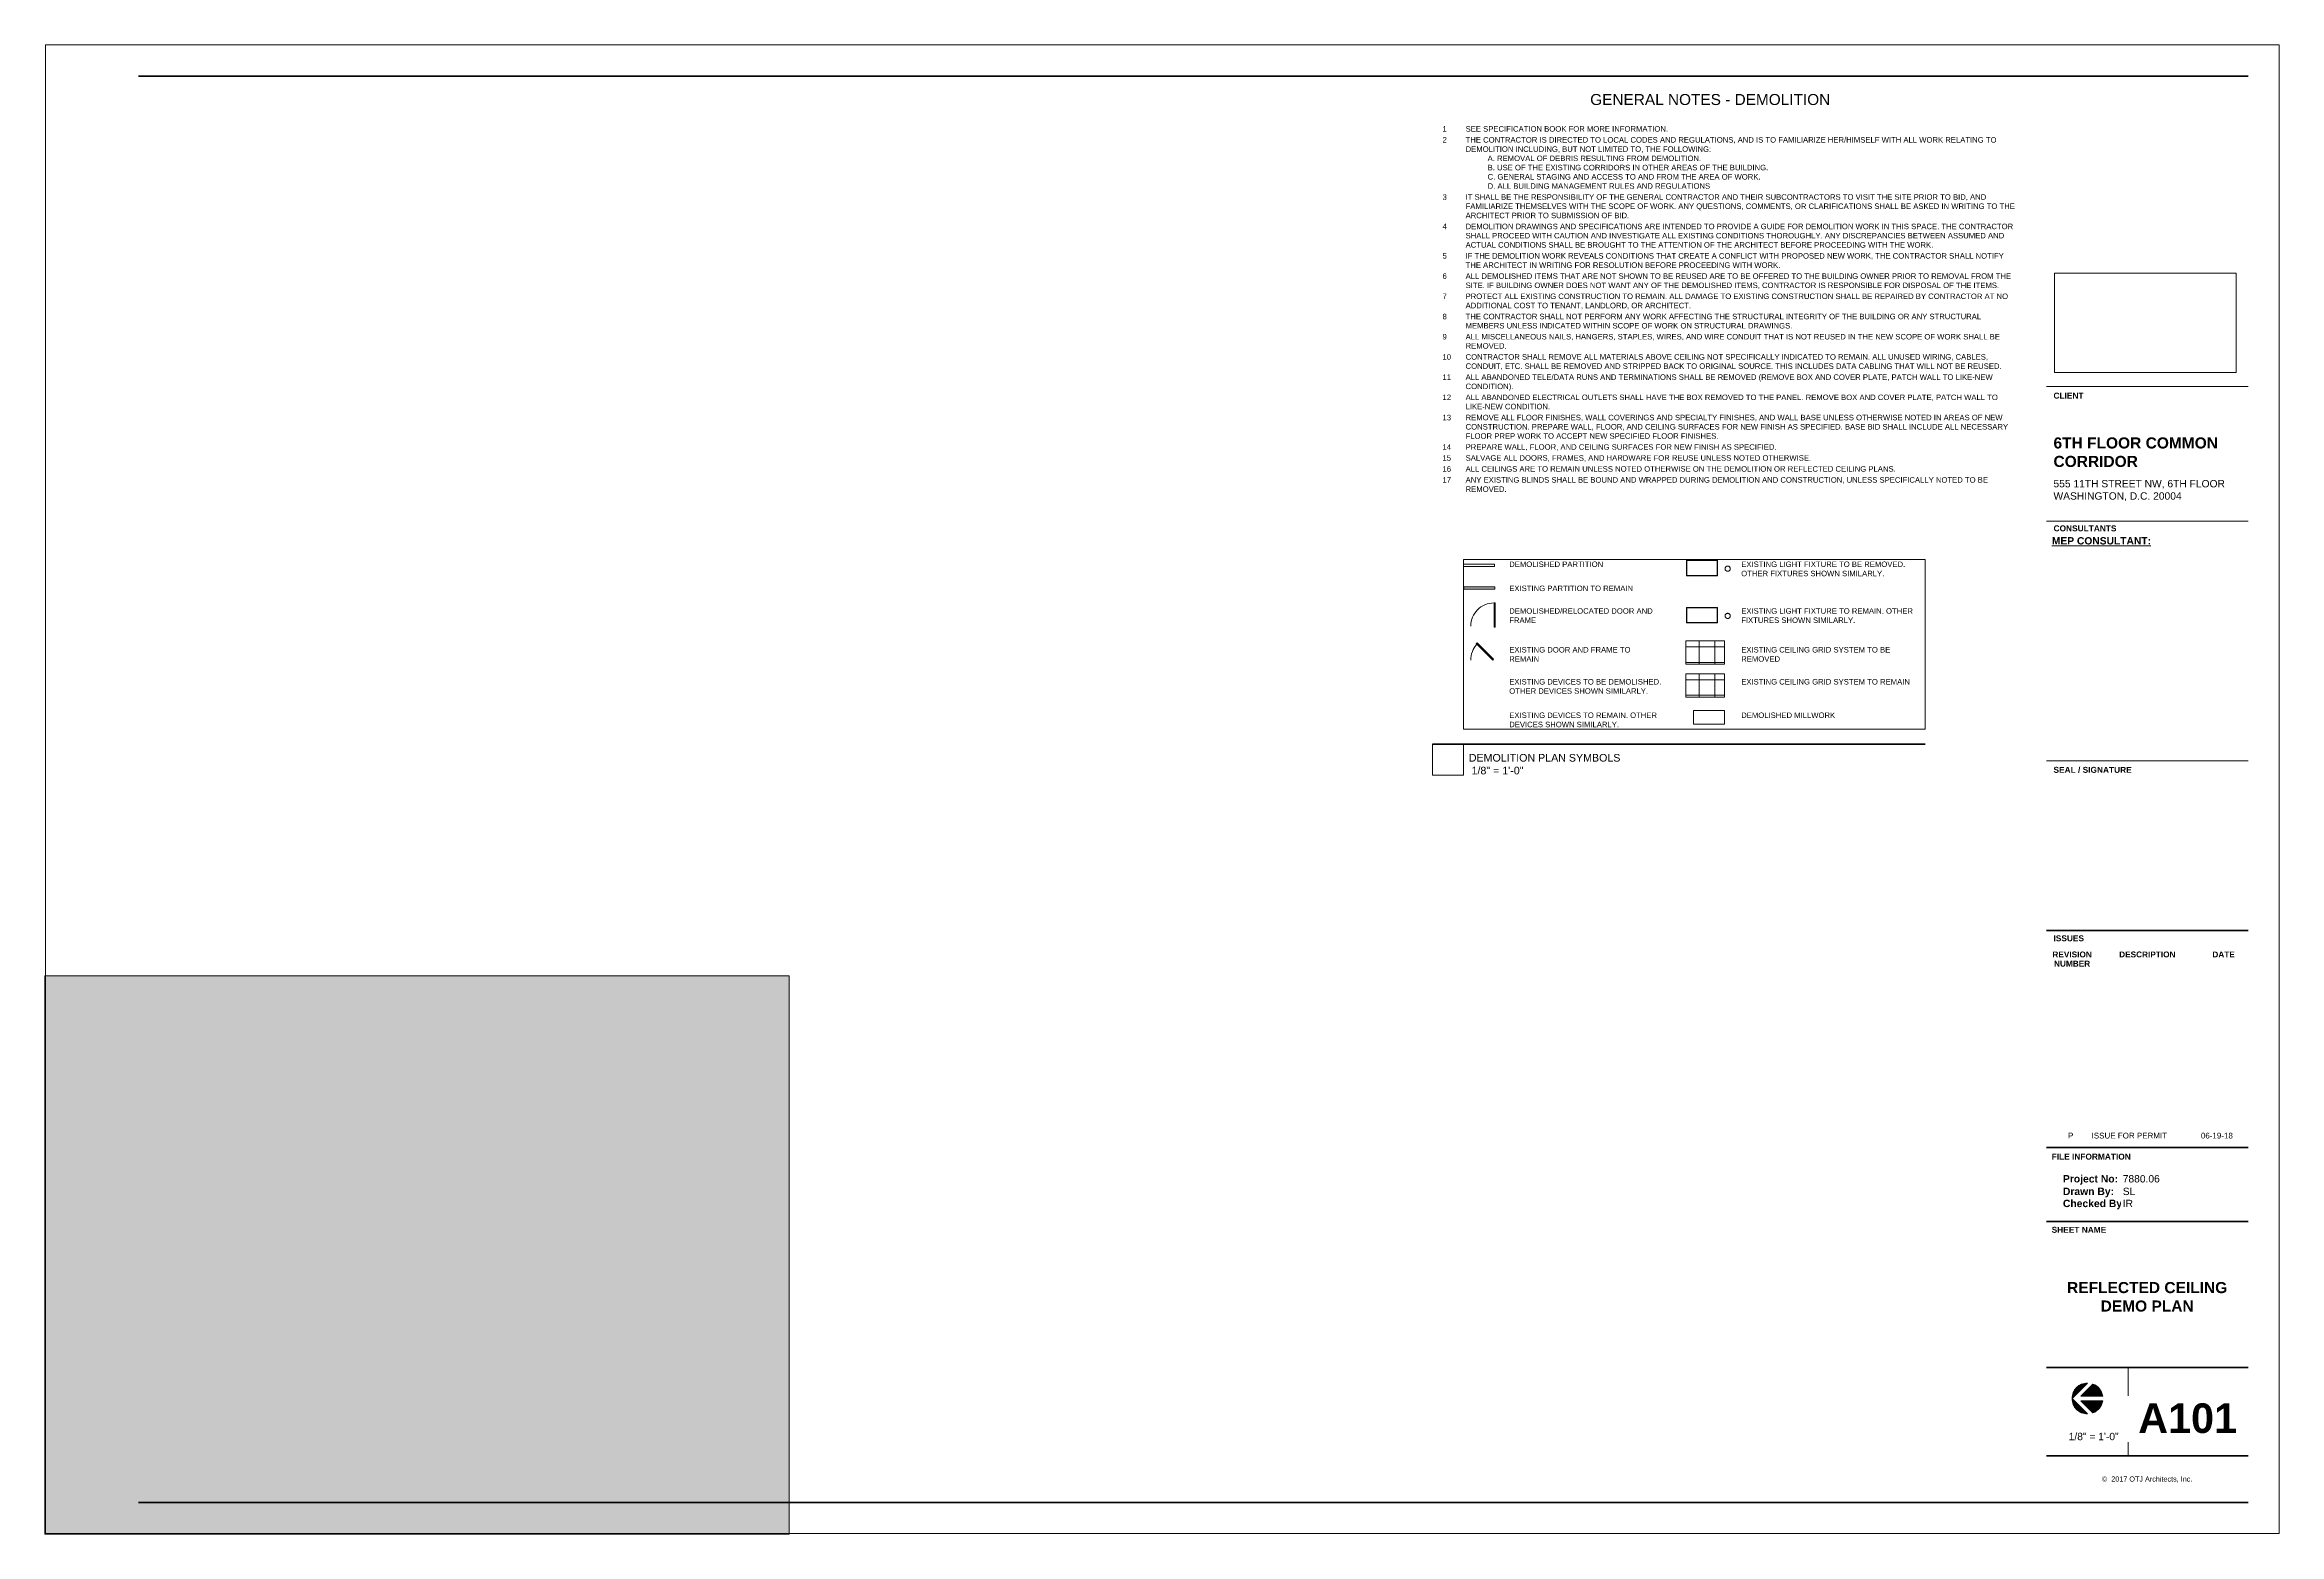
# Paper-space layout 'Layout1' of a CAD drawing. Header units: inches. Extents: x 0 to 36, y 0 to 24.
# The model-space entities are those that its viewports show. They can reach past a viewport. Long polylines and large blocks are cut down to what shows.
import ezdxf

# ---------------------------------------------------------------- set-up
doc = ezdxf.new("R2010")
doc.units = ezdxf.units.IN
doc.header["$MEASUREMENT"] = 0
doc.linetypes.add('Dash 1_16_', pattern=[0.12499999999999999, 0.06249999999999999, -0.06249999999999999])
doc.linetypes.add('Demolished 3_16_', pattern=[0.2812499999999999, 0.1874999999999999, -0.09374999999999997])
for name, color, linetype, lineweight in [('A-ANNO-NOTE', 131, 'Continuous', 9), ('A-DETL', 90, 'Continuous', 9), ('A-DETL-DEMO', 6, 'Demolished 3_16_', 9), ('A-DETL-GENF', 92, 'Continuous', 9), ('A-DETL-MBND', 5, 'Continuous', 9), ('A-DETL-THIN', 151, 'Continuous', 9), ('G-ANNO-SCHD', 231, 'Continuous', 9), ('G-ANNO-TEXT', 231, 'Continuous', 9), ('G-ANNO-TTLB', 6, 'Continuous', 9), ('G-ANNO-TTLB-THIN', 151, 'Continuous', 9), ('G-ANNO-TTLB-WIDE', 214, 'Continuous', 50)]:
    doc.layers.add(name, color=color, linetype=linetype, lineweight=lineweight)
doc.layers.add('G-ANNO-NPLT', color=191, linetype='Continuous', plot=False)
doc.styles.add('Arial_2', font='arial.ttf', dxfattribs={"height": 0.09220621257485029})
doc.styles.add('Arial_3', font='arial.ttf', dxfattribs={"height": 0.122941616766467})
doc.styles.add('Arial_B', font='arialbd.ttf', dxfattribs={"height": 0.09513339392643282})
doc.styles.add('Swis721 Lt BT', font='swissl.ttf', dxfattribs={"height": 8.514637904468412})
doc.styles.add('Swis721 Lt BT_1', font='swissl.ttf', dxfattribs={"height": 0.09608532357473035})
doc.styles.add('Swis721 Lt BT_2', font='swissl.ttf', dxfattribs={"height": 0.08333333333333331})
doc.styles.add('Swis721 Lt BT_3', font='swissl.ttf', dxfattribs={"height": 0.1182588597842835})
doc.styles.add('Swis721 Lt BT_4', font='swissl.ttf', dxfattribs={"height": 0.1773882896764253})
doc.styles.add('Swis721 Lt BT_5', font='swissl.ttf', dxfattribs={"height": 0.08869414483821263})
doc.styles.add('Swis721 Lt BT_B', font='', dxfattribs={"height": 0.1192218798151002})
doc.styles.add('Swis721 Lt BT_B_1', font='', dxfattribs={"height": 0.4768875192604006})
doc.styles.add('Swis721 Lt BT_B_2', font='', dxfattribs={"height": 0.1788328197226502})
doc.styles.get('Swis721 Lt BT_B').set_extended_font_data('Swis721 Lt BT', bold=True)
doc.styles.get('Swis721 Lt BT_B_1').set_extended_font_data('Swis721 Lt BT', bold=True)
doc.styles.get('Swis721 Lt BT_B_2').set_extended_font_data('Swis721 Lt BT', bold=True)
picture_1 = doc.add_image_def('image1.jpg', size_in_pixel=(2551, 1396))

# ---------------------------------------------------------------- blocks, each defined once
blk = doc.blocks.new('Titleblock - 24 x 36 - DC _ VA 24x36-4774447-REFLECTED CEILING DEMO PLAN')
at = {"layer": 'G-ANNO-TTLB'}
h = blk.add_hatch(color=256, dxfattribs=at)
edge = h.paths.add_edge_path(flags=0)
edge.add_line((32.92074858128532, 2.438541014628586), (32.67215606552617, 2.189948498869398))
edge.add_arc((32.92074858128531, 2.189948498869442), 0.248592515759141, 89.99999999999659, 180.0000000000114, ccw=False)
h = blk.add_hatch(color=256, dxfattribs=at)
edge = h.paths.add_edge_path(flags=0)
edge.add_line((32.67215606552617, 2.18994849886941), (32.92074858128535, 1.941355983110304))
edge.add_arc((32.92074858128532, 2.189948498869442), 0.2485925157591431, 180.0000000000079, 270.0000000000086, ccw=False)
h = blk.add_hatch(color=256, dxfattribs=at)
edge = h.paths.add_edge_path(flags=0)
edge.add_line((32.81211464351743, 2.22650622177519), (33.00824324055806, 2.422634818815872))
edge.add_arc((32.92074858128528, 2.18994849886941), 0.2485925157591976, 8.456519335274493, 69.39274636470458, ccw=False)
edge.add_line((33.16663833663802, 2.226506221775191), (32.81211464351743, 2.22650622177519))
h = blk.add_hatch(color=256, dxfattribs=at)
edge = h.paths.add_edge_path(flags=0)
edge.add_line((33.00824324055814, 1.95726217892309), (32.8121146435175, 2.153390775963673))
edge.add_line((32.8121146435175, 2.153390775963673), (33.16663833663804, 2.153390775963738))
edge.add_arc((32.92074858128534, 2.189948498869485), 0.2485925157591429, 290.6072536353059, 351.5434806647317, ccw=False)
at = {"layer": 'A-ANNO-NOTE'}
for p, q in [((32.67215606552617, 2.18994849886941), (32.92074858128532, 2.438541014628585)), ((32.92074858128532, 2.438541014628585), (32.67215606552617, 2.189948498869419)), ((32.67215606552617, 2.189948498869398), (32.92074858128532, 2.438541014628586)), ((32.92074858128534, 1.941355983110319), (32.67215606552618, 2.189948498869412)), ((32.67215606552618, 2.189948498869403), (32.92074858128534, 1.941355983110319)), ((32.92074858128535, 1.941355983110304), (32.67215606552617, 2.18994849886941)), ((33.00824324055806, 2.422634818815872), (32.81211464351743, 2.226506221775189)), ((32.81211464351743, 2.226506221775189), (33.00824324055805, 2.422634818815872)), ((33.00824324055806, 2.422634818815872), (32.81211464351743, 2.22650622177519)), ((33.16663833663803, 2.226506221775189), (32.81211464351743, 2.226506221775189)), ((32.81211464351743, 2.226506221775189), (33.16663833663803, 2.226506221775189)), ((32.81211464351743, 2.22650622177519), (33.16663833663802, 2.226506221775191)), ((33.16663833663802, 2.153390775963672), (32.8121146435175, 2.153390775963671)), ((32.8121146435175, 2.153390775963671), (33.16663833663802, 2.153390775963672)), ((33.00824324055814, 1.957262178923095), (32.8121146435175, 2.153390775963671)), ((32.8121146435175, 2.153390775963671), (33.00824324055814, 1.957262178923095)), ((33.16663833663804, 2.153390775963738), (32.8121146435175, 2.153390775963673)), ((32.8121146435175, 2.153390775963673), (33.00824324055814, 1.95726217892309))]:
    blk.add_line(p, q, dxfattribs=at)
for centre, radius, start, end in [((32.92074858128532, 2.189948498869441), 0.2485925157591401, 89.99999999999766, 180.0000000000112), ((32.92074858128532, 2.189948498869451), 0.2485925157591357, 89.99999999999365, 179.9999999953099), ((32.92074858128531, 2.189948498869442), 0.2485925157591445, 89.99999999999709, 180.0000000000099), ((32.92074858128531, 2.189948498869441), 0.2485925157591378, 180.0000000000082, 270.0000000000079), ((32.92074858128532, 2.189948498869451), 0.2485925157591357, 179.9999999953099, 270.0000000000064), ((32.92074858128532, 2.189948498869442), 0.2485925157591434, 180.000000000007, 270.0000000000084), ((32.92074858128528, 2.189948498869398), 0.2485925157591997, 8.456519335274947, 69.39274636470591), ((32.92074858128528, 2.189948498869398), 0.2485925157592067, 8.45651933527604, 69.39274636470658), ((32.92074858128528, 2.18994849886941), 0.2485925157591976, 8.456519335274221, 69.3927463647042), ((32.92074858128535, 2.189948498869483), 0.2485925157591363, 290.6072536353059, 351.5434806647312), ((32.92074858128534, 2.189948498869483), 0.2485925157591355, 290.6072536353149, 351.5434806647313), ((32.92074858128534, 2.189948498869485), 0.2485925157591429, 290.6072536353055, 351.5434806647313)]:
    blk.add_arc(centre, radius, start, end, dxfattribs=at)
at = {"layer": 'G-ANNO-TTLB'}
for p, q in [((0.0124999999999992, 24.0125), (0.0124999999999992, 0.01249999999988205)), ((36.0125, 24.0125), (0.01249999999999929, 24.0125)), ((36.0125, 0.01249999999988205), (36.0125, 24.0125)), ((32.26249999999998, 18.50182749999995), (35.51249999999998, 18.50182749999995)), ((32.26249999999998, 18.50182749999995), (35.51249999999998, 18.50182749999995)), ((0.0124999999999992, 0.01249999999988205), (36.0125, 0.01249999999988205))]:
    blk.add_line(p, q, dxfattribs=at)
at = {"layer": 'G-ANNO-TTLB-THIN'}
for p, q in [((32.26249999999998, 16.33142379176223), (35.51249999999999, 16.33142379176223)), ((32.26249999999997, 12.46983910714828), (35.51249999999999, 12.46983910714828)), ((33.57501179533868, 2.690203614458643), (33.57501179533868, 1.262499999999882))]:
    blk.add_line(p, q, dxfattribs=at)
at = {"layer": 'G-ANNO-TTLB-WIDE'}
for p, q in [((35.51249999999999, 23.50249999999988), (1.512500000000036, 23.50249999999988)), ((32.26249999999997, 9.731457673865457), (35.51249999999999, 9.731457673865457)), ((35.51249999999999, 6.238084377275196), (32.26249999999996, 6.238084377275206)), ((35.51249999999999, 5.04106319586103), (32.26249999999996, 5.041063195861041)), ((32.26249999999996, 2.690203614458643), (35.51249999999999, 2.690203614458643)), ((32.26249999999995, 1.262499999999882), (35.51249999999999, 1.262499999999882)), ((1.512499999999998, 0.512499999999882), (32.26249999999998, 0.512499999999882)), ((32.26249999999998, 0.512499999999882), (35.51249999999999, 0.512499999999882))]:
    blk.add_line(p, q, dxfattribs=at)
at = {"layer": 'G-ANNO-TTLB', "attachment_point": 1, "bg_fill": 3, "box_fill_scale": 1.25, "bg_fill_color": 0, "bg_fill_transparency": 0}
for s, insert, char_height, width, line_spacing_factor, style in [('DESCRIPTION', (33.43154503972991, 9.39464418784181), 0.09513339392643282, 1.053, 0.9385317878468563, 'Arial_B'), ('DATE', (34.9337205070849, 9.39464418784181), 0.09513339392643282, 0.41625, 0.9385317878468563, 'Arial_B'), ('Project No:', (32.5251891811193, 5.79106529491365), 0.1192218798151002, 0.9719999999999999, 0.9985383491037771, 'Swis721 Lt BT_B')]:
    blk.add_mtext(s, dxfattribs=dict(at, insert=insert, char_height=char_height, width=width, line_spacing_factor=line_spacing_factor, style=style))
at = {"layer": 'G-ANNO-TTLB', "insert": (33.88280484204999, 0.932760695162638), "char_height": 0.08333333333333331, "width": 1.691133294186729, "attachment_point": 2, "line_spacing_factor": 1.006669768884753, "style": 'Swis721 Lt BT_2'}
blk.add_mtext('©  2017 OTJ Architects, Inc.', dxfattribs=at)
at = {"layer": 'G-ANNO-TTLB'}
image = blk.add_image(picture_1, insert=(32.39115841158299, 18.72602272428799), size_in_units=(2.92585334867135, 1.601133388767229), dxfattribs=at)
image.dxf.flags = 7
at = {"layer": 'G-ANNO-TTLB', "attachment_point": 1, "bg_fill": 3, "box_fill_scale": 1.25, "bg_fill_color": 0, "bg_fill_transparency": 0}
for s, insert, char_height, width, line_spacing_factor, style in [('\\fSwis721 Lt BT|b1|i0|c0|p34|;CLIENT', (32.37337726309555, 18.40322643275107), 0.09608532357473035, 0.5374407582938387, 1.006669768884753, 'Swis721 Lt BT_1'), ('\\fSwis721 Lt BT|b1|i0|c0|p34|;CONSULTANTS', (32.37428590828188, 16.26407272451334), 0.09608532357473035, 1.134597156398104, 1.006669768884753, 'Swis721 Lt BT_1'), ('\\fSwis721 Lt BT|b1|i0|c0|p34|;SEAL / SIGNATURE', (32.37325769334894, 12.37103662387777), 0.09608532357473035, 1.395396073121191, 1.006669768884753, 'Swis721 Lt BT_1'), ('\\fSwis721 Lt BT|b1|i0|c0|p34|;ISSUES', (32.37329619640249, 9.65579013132555), 0.09608532357473035, 0.547190250507786, 1.006669768884753, 'Swis721 Lt BT_1'), ('\\fSwis721 Lt BT|b1|i0|c0|p34|;FILE INFORMATION', (32.3437895233209, 6.136053448319706), 0.09608532357473035, 1.428300609343263, 1.006669768884753, 'Swis721 Lt BT_1'), ('Drawn By:', (32.5251891811193, 5.587734365212077), 0.1192218798151002, 0.8879999999999998, 0.9985383491037771, 'Swis721 Lt BT_B'), ('\\fSwis721 Lt BT|b1|i0|c0|p34|;SHEET NAME', (32.3437895233209, 4.956461656030365), 0.09608532357473035, 0.9859174001354094, 1.006669768884753, 'Swis721 Lt BT_1')]:
    blk.add_mtext(s, dxfattribs=dict(at, insert=insert, char_height=char_height, width=width, line_spacing_factor=line_spacing_factor, style=style))
at = {"layer": 'G-ANNO-TTLB', "bg_fill": 3, "box_fill_scale": 1.25, "bg_fill_color": 0, "bg_fill_transparency": 0}
for s, insert, char_height, width, attachment_point, line_spacing_factor, style in [('\\fSwis721 Lt BT|b1|i0|c0|p34|;\\LMEP CONSULTANT:', (32.34764723457467, 16.07428043017593), 0.1182588597842835, 1.7925, 1, 1.006669768884753, 'Swis721 Lt BT_3'), ('REVISION\\PNUMBER', (32.67329316077404, 9.39464418784181), 0.09513339392643282, 0.7357499999999999, 2, 0.9385317878468563, 'Arial_B'), ('Checked By:', (32.5251891811193, 5.393544271185731), 0.1192218798151002, 1.1115, 1, 0.9985383491037771, 'Swis721 Lt BT_B')]:
    blk.add_mtext(s, dxfattribs=dict(at, insert=insert, char_height=char_height, width=width, attachment_point=attachment_point, line_spacing_factor=line_spacing_factor, style=style))
blk = doc.blocks.new('Viewport - View Title-792418-REFLECTED CEILING DEMO PLAN')
at = {"layer": 'G-ANNO-TTLB'}
for p, q in [((-0.4999999999999999, -4.038348901381376e-16), (-0.4999999999999999, -0.4999999999999999)), ((9.907711837301142e-35, -2.019428190207919e-15), (2.453098328859381e-20, -0.4999999999999999)), ((2.453098328858919e-20, -0.4999999999999999), (-0.4999999999999999, -0.4999999999999999))]:
    blk.add_line(p, q, dxfattribs=at)
at = {"layer": 'G-ANNO-TTLB', "lineweight": 90}
blk.add_line((-0.4999999999999999, -4.038348901381376e-16), (0, -2.019428190207919e-15), dxfattribs=at)

msp = doc.modelspace()

# ---------------------------------------------------------------- hatches: boundary and pattern name
at = {"layer": 'A-DETL-GENF'}
h = msp.add_hatch(color=254, dxfattribs=at)
h.paths.add_polyline_path([(280.8018437340504, -1022.977824804727), (754.6145161128057, -1022.977824804727), (754.6145161128057, -986.9039777416118), (754.770102071384, -986.9039777416118), (754.770102071384, -970.775789760122), (756.7701020713839, -970.775789760122), (756.7701020713839, -968.525789760122), (760.0201020713844, -968.525789760122), (760.0201020713844, -935.0286003779513), (756.7701020713839, -935.0286003779513), (756.7701020713839, -932.778600377951), (754.770102071384, -932.778600377951), (754.770102071384, -916.7719469533756), (756.7701020713839, -916.7719469533756), (756.7701020713839, -914.5219469533756), (760.020102071384, -914.5219469533756), (760.020102071384, -881.2782270142905), (756.7701020713839, -881.2782270142905), (756.7701020713839, -878.77822701429), (754.770102071384, -878.77822701429), (754.770102071384, -854.5892875718617), (747.7701020713849, -854.5892875718617), (747.7701020713849, -847.4039777416118), (745.020102071385, -847.4039777416118), (745.020102071385, -846.4039777416124), (743.0201020713852, -846.4039777416124), (743.0201020713852, -843.1539777416123), (705.6145161128043, -843.1539777416123), (705.6145161128043, -846.4039777416124), (703.3645161128046, -846.4039777416124), (703.3645161128046, -847.4039777416118), (700.364516112807, -847.4039777416118), (700.364516112807, -852.4039777416114), (688.364516112807, -852.4039777416114), (688.364516112807, -847.4039777416118), (685.3645161128067, -847.4039777416118), (685.3645161128067, -846.4039777416124), (683.1145161128067, -846.4039777416117), (683.1145161128067, -843.1539777416123), (645.8645161128064, -843.1539777416123), (645.8645161128064, -846.4039777416117), (643.3645161128067, -846.4039777416117), (643.3645161128067, -847.4039777416118), (640.3645161128073, -847.4039777416118), (640.3645161128073, -852.4039777416114), (628.3645161128073, -852.4039777416114), (628.3645161128073, -847.4039777416118), (625.3645161128063, -847.4039777416118), (625.3645161128063, -846.4039777416117), (623.1145161128067, -846.4039777416117), (623.1145161128067, -843.1539777416116), (585.8645161128064, -843.1539777416116), (585.8645161128064, -846.4039777416117), (583.3645161128063, -846.4039777416117), (583.3645161128063, -847.4039777416118), (580.364516112807, -847.4039777416118), (580.364516112807, -852.4039777416114), (568.364516112807, -852.4039777416114), (568.364516112807, -847.4039777416118), (565.364516112807, -847.4039777416118), (565.364516112807, -846.4039777416117), (563.1145161128073, -846.4039777416117), (563.1145161128073, -843.1539777416116), (525.6145161128073, -843.1539777416116), (525.6145161128073, -846.4039777416117), (523.364516112807, -846.4039777416117), (523.364516112807, -847.4039777416118), (520.8645161128069, -847.4039777416118), (520.8645161128069, -852.4039777416114), (507.8645161128072, -852.4039777416114), (507.8645161128072, -847.4039777416118), (453.5520161128056, -847.4039777416118), (453.5520161128052, -878.7821575864677), (451.5520161128053, -878.7821575864677), (451.5520161128053, -881.2821575864682), (448.3020161128049, -881.2821575864682), (448.3020161128049, -914.5297204689338), (451.552016112805, -914.5297204689338), (451.552016112805, -916.7797204689338), (453.5520161128052, -916.7797204689338), (453.5520161128052, -932.778600377951), (451.5520161128053, -932.778600377951), (451.5520161128053, -935.0286003779513), (448.3020161128052, -935.0286003779513), (448.3020161128052, -968.525789760122), (451.5520161128053, -968.525789760122), (451.5520161128053, -970.775789760122), (453.5520161128052, -970.775789760122), (453.5520161128052, -979.2789777416116), (453.8645161128051, -979.2789777416116), (453.8645161128051, -1014.528977741612), (408.1112691649277, -1014.528977741612), (408.1112691649277, -1011.028977741612), (405.8612691649277, -1011.028977741612), (405.8612691649277, -1007.778977741612), (368.363347471807, -1007.778977741612), (368.363347471807, -1011.028977741612), (366.113347471807, -1011.028977741612), (366.113347471807, -1014.528977741612), (350.1109102176384, -1014.528977741612), (350.1109102176384, -1011.028977741612), (347.8609102176387, -1011.028977741612), (347.8609102176387, -1007.778977741612), (310.3637208354668, -1007.778977741612), (310.3637208354668, -1011.028977741612), (308.1137208354668, -1011.028977741612), (308.1137208354668, -1014.528977741612), (280.8018437340504, -1014.528977741612), (280.8018437340504, -1022.53222925879), (224.9268437107266, -1022.53222925879), (224.9268437107266, -1010.03061929775), (214.0506769603533, -1010.03061929775), (214.0506769603533, -1001.03061929775), (210.8640941991056, -1001.03061929775), (210.8640941991056, -1004.28061929775), (208.3640941991058, -1004.28061929775), (208.3640941991058, -1001.03061929775), (174.1140941991059, -1001.03061929775), (174.1140941991059, -1004.28061929775), (171.6140941991058, -1004.28061929775), (171.6140941991058, -1006.53061929775), (153.6140941991063, -1006.53061929775), (153.6140941991063, -1004.28061929775), (151.3640941991065, -1004.28061929775), (151.3640941991065, -1001.03061929775), (113.8640941991064, -1001.03061929775), (113.8640941991064, -1004.28061929775), (111.6140941991064, -1004.28061929775), (111.6140941991064, -1006.53061929775), (93.61409419910568, -1006.53061929775), (93.61409419910568, -1004.40561929775), (91.36409419910551, -1004.40561929775), (91.36409419910551, -1001.15561929775), (54.11409422248141, -1001.15561929775), (54.11409422248141, -1004.40561929775), (51.61409422248129, -1004.40561929775), (51.61409422248129, -1010.530619297749), (40.86409422248135, -1010.530619297749), (40.86409422248135, -1022.532229258789), (-15.63590577751876, -1022.532229258789), (-15.63590577751876, -1010.03061929775), (-26.38707255121596, -1010.03061929775), (-26.38707255121596, -1001.280619297749), (-29.13590580083519, -1001.280619297749), (-29.13590580083519, -1002.030619297749), (-31.63590580083479, -1002.030619297749), (-31.63590580083479, -1001.280619297749), (-66.13590580083546, -1001.280619297749), (-66.13590580083546, -1002.030619297749), (-68.38590580083512, -1002.030619297749), (-68.38590580083512, -1006.530619297749), (-86.38590580083512, -1006.530619297749), (-86.38590580083512, -1002.030619297749), (-88.63590580083512, -1002.030619297749), (-88.63590580083512, -1001.280619297749), (-126.1359058008353, -1001.280619297749), (-126.1359058008353, -1002.030619297749), (-128.3859058008353, -1002.030619297749), (-128.3859058008353, -1006.530619297749), (-146.3859058008351, -1006.530619297749), (-146.3859058008351, -1002.530619297749), (-148.8859058008352, -1002.530619297749), (-148.8859058008352, -1001.780619297749), (-185.8859057775189, -1001.780619297749), (-185.8859057775189, -1002.530619297749), (-188.385905777519, -1002.530619297749), (-188.385905777519, -1010.030619297749), (-199.135905777519, -1010.030619297749), (-199.135905777519, -1022.532229258788), (-255.6359057775191, -1022.532229258788), (-255.6359057775191, -1010.280619297748), (-269.0109057541951, -1010.280619297748), (-269.0109057541951, -993.780619297748), (-246.3870725512164, -993.780619297748), (-246.3870725512164, -987.0306192977494), (-216.3870725512162, -987.0306192977494), (-216.3870725512162, -987.5321602261564), (-210.0129885841244, -987.5321602261564), (-210.0129885841244, -993.5306192977482), (-188.385905777519, -993.5306192977486), (-188.385905777519, -997.5306192977487), (-185.8859057775189, -997.5306192977487), (-185.8859057775189, -1000.780619297749), (-148.8859058008352, -1000.780619297749), (-148.8859058008352, -997.5306192977487), (-146.3859058008351, -997.5306192977487), (-146.3859058008351, -993.5306192977486), (-128.3859058008353, -993.5306192977489), (-128.3859058008353, -997.0306192977488), (-126.1359058008353, -997.0306192977488), (-126.1359058008353, -1000.280619297749), (-88.63590580083512, -1000.280619297749), (-88.63590580083512, -997.0306192977488), (-86.38590580083512, -997.0306192977491), (-86.38590580083512, -993.5306192977489), (-68.38590580083512, -993.5306192977489), (-68.38590580083512, -997.0306192977491), (-66.13590580083546, -997.0306192977491), (-66.13590580083546, -1000.280619297749), (-31.63590580083479, -1000.280619297749), (-31.63590580083479, -997.0306192977491), (-29.13590580083519, -997.0306192977491), (-29.13590580083519, -1000.280619297749), (-26.38707255121596, -1000.280619297749), (-26.38707255121596, -993.5306192977489), (-5.387072551216135, -993.5306192977496), (-5.387072551216135, -987.03061929775), (24.61292744878403, -987.03061929775), (24.61292744878403, -987.5321602261574), (29.98701141587594, -987.5321602261574), (29.98701141587594, -994.0306192977495), (51.61409422248129, -994.0306192977495), (51.61409422248129, -999.4056192977497), (54.11409422248141, -999.4056192977497), (54.11409422248141, -1000.15561929775), (91.36409419910551, -1000.15561929775), (91.36409419910551, -999.4056192977497), (93.61409419910568, -999.4056192977497), (93.61409419910568, -993.5306192977496), (111.6140941991064, -993.5306192977496), (111.6140941991064, -999.2806192977495), (113.8640941991064, -999.2806192977495), (113.8640941991064, -1000.030619297749), (151.3640941991065, -1000.030619297749), (151.3640941991065, -999.2806192977495), (153.6140941991063, -999.2806192977498), (153.6140941991063, -993.5306192977496), (171.6140941991058, -993.5306192977496), (171.6140941991058, -999.2806192977498), (174.1140941991059, -999.2806192977498), (174.1140941991059, -1000.03061929775), (208.3640941991058, -1000.03061929775), (208.3640941991058, -999.2806192977498), (210.8640941991056, -999.2806192977501), (210.8640941991056, -1000.03061929775), (214.0506769603533, -1000.03061929775), (214.0506769603533, -993.5306192977496), (234.6129274487843, -993.5306192977499), (234.6129274487843, -987.0306192977507), (264.612927448784, -987.0306192977507), (264.612927448784, -987.5321602261581), (269.8018437340508, -987.5321602261581), (269.8018437340508, -999.5289777416112), (308.1137208354668, -999.5289777416116), (308.1137208354668, -1006.028977741612), (310.3637208354668, -1006.028977741612), (310.3637208354668, -1006.778977741612), (347.8609102176387, -1006.778977741612), (347.8609102176387, -1006.028977741612), (350.1109102176384, -1006.028977741612), (350.1109102176384, -999.5289777416116), (366.113347471807, -999.5289777416119), (366.113347471807, -1006.028977741612), (368.363347471807, -1006.028977741612), (368.363347471807, -1006.778977741612), (405.8612691649277, -1006.778977741612), (405.8612691649277, -1006.028977741612), (408.1112691649277, -1006.028977741612), (408.1112691649277, -999.5289777416119), (409.1140941991311, -999.5289777416119), (409.1140941991311, -979.2789777416116), (440.5520161128051, -979.2789777416116), (440.5520161128051, -970.775789760122), (446.5520161128051, -970.775789760122), (446.5520161128051, -968.525789760122), (447.3020161128051, -968.525789760122), (447.3020161128051, -935.0286003779513), (446.5520161128051, -935.0286003779513), (446.5520161128051, -932.778600377951), (440.5520161128051, -932.778600377951), (440.5520161128051, -916.7797204689338), (446.5520161128048, -916.7797204689338), (446.5520161128048, -914.5297204689338), (447.3020161128048, -914.5297204689338), (447.3020161128048, -881.2821575864682), (446.5520161128051, -881.2821575864682), (446.5520161128051, -878.7821575864677), (440.5520161128051, -878.7821575864677), (440.5520161128051, -842.1539777416115), (415.2390941991303, -842.1539777416115), (415.2390941991303, -807.4021632949382), (453.7395161128052, -807.4021632949382), (453.7395161128056, -835.4039777416111), (523.364516112807, -835.4039777416115), (523.364516112807, -841.4039777416115), (525.6145161128073, -841.4039777416115), (525.6145161128073, -842.1539777416115), (563.1145161128073, -842.1539777416115), (563.1145161128073, -841.4039777416115), (565.364516112807, -841.4039777416115), (565.364516112807, -835.4039777416115), (583.3645161128063, -835.4039777416118), (583.3645161128063, -841.4039777416115), (585.8645161128064, -841.4039777416115), (585.8645161128064, -842.1539777416115), (623.1145161128067, -842.1539777416115), (623.1145161128067, -841.4039777416115), (625.3645161128063, -841.4039777416115), (625.3645161128063, -835.4039777416118), (643.3645161128067, -835.4039777416118), (643.3645161128067, -841.4039777416115), (645.8645161128064, -841.4039777416115), (645.8645161128064, -842.1539777416122), (683.1145161128067, -842.1539777416122), (683.1145161128067, -841.4039777416115), (685.3645161128067, -841.4039777416122), (685.3645161128067, -835.4039777416118), (703.3645161128046, -835.4039777416122), (703.3645161128046, -841.4039777416122), (705.6145161128043, -841.4039777416122), (705.6145161128043, -842.1539777416122), (743.0201020713852, -842.1539777416122), (743.0201020713852, -841.4039777416122), (745.020102071385, -841.4039777416122), (745.020102071385, -807.4039777415878), (767.7701020713845, -807.4039777415878), (767.7701020713845, -878.77822701429), (761.7701020713841, -878.77822701429), (761.7701020713841, -881.2782270142905), (761.0201020713841, -881.2782270142905), (761.0201020713841, -914.5219469533756), (761.7701020713841, -914.5219469533756), (761.7701020713841, -916.7719469533756), (767.7701020713845, -916.7719469533756), (767.7701020713845, -932.778600377951), (761.7701020713841, -932.778600377951), (761.7701020713841, -935.0286003779513), (761.0201020713841, -935.0286003779513), (761.0201020713841, -968.525789760122), (761.7701020713841, -968.525789760122), (761.7701020713841, -970.775789760122), (767.7701020713845, -970.775789760122), (767.7701020713845, -983.4039777416123), (777.7325888515792, -983.4039777416116), (777.7325888515792, -1022.977824804727), (788.5469936325561, -1022.977824804727), (788.5469936325561, -1015.028977741611), (780.9283607510761, -1015.028977741611), (780.9283607510761, -1015.778977741611), (778.428360751076, -1015.778977741611), (778.428360751076, -1010.778977741611), (780.9283607510761, -1010.778977741611), (780.9283607510761, -1014.028977741611), (788.5469936325561, -1014.028977741611), (788.5469936325561, 99.96582603387047), (783.6067810329884, 99.96582603387047), (783.6067810329884, 104.3408260338701), (781.356781032988, 104.3408260338701), (781.356781032988, 105.0908260338701), (743.856781032988, 105.0908260338701), (743.856781032988, 104.3408260338701), (741.6067810329884, 104.3408260338702), (741.6067810329884, 99.96582603387047), (723.606781032989, 99.96582603387047), (723.606781032989, 104.3408260338702), (721.356781032989, 104.3408260338702), (721.356781032989, 105.0908260338704), (683.856781032989, 105.0908260338704), (683.856781032989, 104.3408260338702), (681.606781032989, 104.3408260338704), (681.606781032989, 99.9658260338703), (603.606781032988, 99.9658260338703), (603.606781032988, 104.2158260338707), (601.356781032988, 104.2158260338707), (601.356781032988, 104.9658260338707), (563.856781032988, 104.9658260338707), (563.856781032988, 104.2158260338707), (561.606781032988, 104.2158260338707), (561.606781032988, 99.96582603387047), (543.6067810329884, 99.96582603387064), (543.6067810329884, 104.2158260338707), (541.356781032988, 104.2158260338707), (541.356781032988, 104.965826033871), (503.8567810329881, 104.965826033871), (503.8567810329881, 104.2158260338709), (501.6067810329881, 104.2158260338709), (501.6067810329881, 99.96582603387064), (483.6067810329881, 99.96582603387098), (483.6067810329881, 104.2158260338709), (481.3567810329881, 104.2158260338709), (481.3567810329881, 104.965826033871), (444.1067810329882, 104.965826033871), (444.1067810329882, 104.2158260338709), (441.6067810329881, 104.2158260338709), (441.6067810329881, 99.96582603387098), (423.6067810329881, 99.96582603387115), (423.6067810329881, 104.215826033871), (421.3567810329881, 104.215826033871), (421.3567810329881, 104.9658260338712), (384.1067810329882, 104.9658260338712), (384.1067810329882, 104.2158260338712), (381.6067810329884, 104.2158260338712), (381.6067810329884, 99.9658260338715), (371.981781032989, 99.9658260338715), (371.9817810329886, 76.83617294427766), (331.2317810329885, 76.83617294427766), (331.2317810329885, 99.9658260338715), (303.6067810329884, 99.9658260338715), (303.6067810329884, 104.4658260338715), (301.3567810329887, 104.4658260338715), (301.3567810329887, 105.2158260338717), (263.8567810329884, 105.2158260338717), (263.8567810329884, 104.4658260338715), (261.6067810329884, 104.4658260338717), (261.6067810329884, 99.9658260338715), (243.6067810329886, 99.96582603387166), (243.6067810329886, 104.4658260338717), (241.3567810329884, 104.4658260338717), (241.3567810329884, 105.2158260338717), (203.6067810329885, 105.2158260338717), (203.6067810329885, 104.4658260338717), (201.6067810329886, 104.4658260338718), (201.6067810329886, 99.96582603387235), (183.6067810329884, 99.96582603387235), (183.6067810329884, 104.4658260338718), (181.3567810329883, 104.465826033872), (181.3567810329883, 105.215826033872), (143.8567810329883, 105.215826033872), (143.8567810329883, 104.465826033872), (141.6067810329884, 104.465826033872), (141.6067810329884, 99.96582603387235), (123.6067810329885, 99.96582603387235), (123.6067810329885, 104.3355703952402), (121.3567810329885, 104.3355703952402), (121.3567810329885, 105.0855703952402), (84.1067810329884, 105.0855703952402), (84.1067810329884, 104.3355703952402), (81.60678103298845, 104.3355703952404), (81.60678103298845, 99.96582603387235), (62.98178103298749, 99.96582603387235), (62.98178103298749, 76.83617294427818), (22.23178103298772, 76.83617294427835), (22.23178103298772, 99.96582603387235), (3.606781032988294, 99.96582603387235), (3.606781032988294, 104.7105703952402), (1.356781032988294, 104.7105703952402), (1.356781032988294, 105.4605703952404), (-35.89321896701158, 105.4605703952404), (-35.89321896701158, 104.7105703952402), (-38.3932189670117, 104.7105703952404), (-38.3932189670117, 99.96582603387235), (-43.63592065998409, 99.96582603387252), (-43.63592065998409, -80.23098014532512), (188.4265793400156, -80.23098014532512), (188.4265793400156, -80.29348014532574), (188.6140793400142, -80.29348014532643), (188.6140793400135, -142.5434797553745), (678.3641090582587, -142.5434797553762), (678.3641090582587, -482.3559801453337), (532.6765393400127, -482.355980145333), (532.6765393400127, -557.5434803539965), (-617.4665500814016, -557.5434803539945), (-617.4665500814019, -516.918480353997), (-776.0050063674441, -516.918480353997), (-776.0050063674441, -834.7789777416134), (-772.6359058008707, -834.7789777416134), (-772.6359058008707, -838.7164777416134), (-770.1359058008705, -838.7164777416134), (-770.1359058008705, -841.9664777416135), (-736.885905800869, -841.9664777416135), (-736.885905800869, -838.7164777416134), (-734.635905800869, -838.7164777416134), (-734.635905800869, -834.7789777416134), (-716.0103767547056, -834.7789777416134), (-716.0103767547056, -847.7789777416135), (-719.1359058008705, -847.7789777416132), (-719.1359058008705, -852.1566055609305), (-731.1359058008705, -852.1566055609305), (-731.1359058008705, -847.7789777416132), (-734.635905800869, -847.7789777416132), (-734.635905800869, -843.7164777416136), (-736.885905800869, -843.7164777416136), (-736.885905800869, -842.9664777416133), (-770.1359058008705, -842.9664777416133), (-770.1359058008705, -843.7164777416136), (-772.6359058008707, -843.7164777416136), (-772.6359058008707, -847.7789777416132), (-775.6359058008704, -847.7789777416132), (-775.6359058008704, -852.1566055609305), (-776.0050063674441, -852.1566055609305), (-776.0050063674441, -1004.778656059671), (-666.8853767547067, -1004.778656059671), (-666.8853767547067, -982.0289777416111), (-667.0803045189847, -982.0289777416111), (-667.0803045189847, -971.0261487074104), (-664.5803045189848, -971.0261487074104), (-664.5803045189848, -968.5261487074099), (-661.3303045189848, -968.5261487074099), (-661.3303045189848, -935.0282270142897), (-664.5803045189848, -935.0282270142897), (-664.5803045189848, -932.5282270142895), (-667.0803045189847, -932.5282270142895), (-667.0803045189847, -917.0257897601211), (-664.5803045189846, -917.0257897601211), (-664.5803045189846, -914.525789760121), (-661.3303045189846, -914.525789760121), (-661.3303045189846, -881.028227014289), (-664.5803045189846, -881.028227014289), (-664.5803045189846, -878.7782270142886), (-667.5734058008717, -878.7782270142886), (-667.5734058008717, -847.7789777416139), (-680.0103767547056, -847.7789777416135), (-680.0103767547056, -834.7789777416134), (-666.8848477085421, -834.7789777416137), (-666.8848477085421, -807.405131715637), (-629.8848477085419, -807.405131715637), (-629.8848477085419, -842.2789777416107), (-652.573405800871, -842.2789777416114), (-652.5734058008716, -878.7782270142886), (-659.5803045189846, -878.7782270142886), (-659.5803045189846, -881.028227014289), (-660.3303045189846, -881.028227014289), (-660.3303045189846, -914.525789760121), (-659.5803045189847, -914.525789760121), (-659.5803045189847, -917.0257897601211), (-652.0803045189847, -917.0257897601211), (-652.0803045189847, -932.5282270142895), (-659.5803045189848, -932.5282270142895), (-659.5803045189848, -935.0282270142897), (-660.3303045189848, -935.0282270142897), (-660.3303045189848, -968.5261487074099), (-659.5803045189848, -968.5261487074099), (-659.5803045189848, -971.0261487074104), (-652.0803045189847, -971.0261487074104), (-652.0803045189847, -979.2789777416109), (-623.6981562659507, -979.2789777416109), (-623.6981562659507, -999.7789777416117), (-622.8929325891093, -999.7789777416117), (-622.8929325891093, -1006.025694629339), (-620.3929325891094, -1006.025694629339), (-620.3929325891094, -1006.775694629339), (-583.3929325891093, -1006.775694629339), (-583.3929325891093, -1006.025694629339), (-580.8929325891093, -1006.025694629339), (-580.8929325891093, -999.7789777416117), (-564.8862791645332, -999.778977741612), (-564.8862791645332, -1005.903977741612), (-562.3862791645332, -1005.903977741612), (-562.3862791645332, -1006.653977741612), (-525.1387308350735, -1006.653977741612), (-525.1387308350735, -1005.903977741612), (-522.8887308350733, -1005.903977741612), (-522.8887308350733, -999.778977741612), (-485.5111233901991, -999.778977741612), (-485.5111233901991, -1007.278977741612), (-485.3870725512164, -1007.278977741612), (-485.3870725512164, -987.030619297748), (-455.3870725512164, -987.030619297748), (-455.3870725512164, -987.6544077192607), (-450.1381728653991, -987.6544077192607), (-450.1381728653991, -993.654407719261), (-455.3870725512164, -993.654407719261), (-455.3870725512164, -993.780619297748), (-428.3870725512164, -993.780619297748), (-428.3870725512164, -1000.530619297748), (-425.6359058008444, -1000.530619297748), (-425.6359058008444, -997.2806192977475), (-423.1359058008445, -997.2806192977475), (-423.1359058008445, -1000.530619297748), (-388.6359058008436, -1000.530619297748), (-388.6359058008436, -997.2806192977475), (-386.3859058008436, -997.2806192977479), (-386.3859058008436, -993.780619297748), (-368.3859058008429, -993.780619297748), (-368.3859058008429, -997.2806192977482), (-366.1359058008429, -997.2806192977482), (-366.1359058008429, -1000.530619297748), (-328.6359058008429, -1000.530619297748), (-328.6359058008429, -997.2806192977482), (-326.3859058008429, -997.2806192977482), (-326.3859058008429, -993.780619297748), (-308.3859058008436, -993.780619297748), (-308.3859058008436, -997.2806192977475), (-306.1359058008439, -997.2806192977475), (-306.1359058008439, -1000.530619297748), (-271.6359058008431, -1000.530619297748), (-271.6359058008431, -997.2806192977475), (-269.1359058008435, -997.2806192977479), (-269.1359058008435, -1002.280619297748), (-271.6359058008431, -1002.280619297748), (-271.6359058008431, -1001.530619297748), (-306.1359058008439, -1001.530619297748), (-306.1359058008439, -1002.280619297748), (-308.3859058008436, -1002.280619297748), (-308.3859058008436, -1006.780619297748), (-326.3859058008429, -1006.780619297748), (-326.3859058008429, -1002.280619297748), (-328.6359058008429, -1002.280619297748), (-328.6359058008429, -1001.530619297749), (-366.1359058008429, -1001.530619297749), (-366.1359058008429, -1002.280619297748), (-368.3859058008429, -1002.280619297748), (-368.3859058008429, -1006.780619297748), (-386.3859058008436, -1006.780619297748), (-386.3859058008436, -1002.280619297748), (-388.6359058008436, -1002.280619297748), (-388.6359058008436, -1001.530619297748), (-423.1359058008445, -1001.530619297748), (-423.1359058008445, -1002.280619297748), (-425.6359058008444, -1002.280619297748), (-425.6359058008444, -1001.530619297748), (-428.3870725512164, -1001.530619297748), (-428.3870725512164, -1010.280619297748), (-439.3870725512163, -1010.280619297748), (-439.3870725512163, -1022.530619297748), (-492.2974199549084, -1022.530619297748), (-492.2974199549084, -1022.977824804718), (264.612927448784, -1022.977824804727)], flags=0)
h.paths.add_polyline_path([(-522.8887308350733, -1020.971321770371), (-495.011123390199, -1020.971321770371), (-495.011123390199, -1014.778977741612), (-522.8887308350733, -1014.778977741612), (-522.8887308350733, -1010.903977741612), (-525.1387308350735, -1010.903977741612), (-525.1387308350735, -1007.653977741612), (-562.3862791645332, -1007.653977741612), (-562.3862791645332, -1010.903977741612), (-564.8862791645332, -1010.903977741612), (-564.8862791645332, -1014.778977741612), (-580.8929325891093, -1014.778977741612), (-580.8929325891093, -1011.025694629339), (-583.3929325891093, -1011.025694629339), (-583.3929325891093, -1007.775694629339), (-620.3929325891094, -1007.775694629339), (-620.3929325891094, -1011.025694629339), (-622.8929325891093, -1011.025694629339), (-622.8929325891093, -1014.778977741612), (-623.6981562659507, -1014.778977741611), (-623.6981562659507, -1014.528977741612), (-661.3853767547068, -1014.528977741612), (-661.3853767547068, -1020.971321770371), (-545.9057623013874, -1020.971321770371)], flags=0)
h.paths.add_polyline_path([(264.3018437340504, -1017.03222925879), (264.2970138509324, -1017.03061929775), (241.4268437107266, -1017.03222925879)], flags=0)
h.paths.add_polyline_path([(24.36409422248118, -1017.032229258789), (24.35926433936322, -1017.03061929775), (6.270993632555871, -1017.032229258789)], flags=0)
h.paths.add_polyline_path([(-216.3870725512162, -1017.032229258788), (-215.635905777519, -1017.032229258788), (-215.635905777519, -993.5306192977482), (-215.5129885841243, -993.5306192977482), (-215.5129885841243, -993.0321602261562), (-216.3870725512162, -993.0321602261562), (-216.3870725512162, -1017.030619297749), (-239.1359057775191, -1017.032229258788)], flags=0)
h.paths.add_polyline_path([(414.6140941991312, -1009.028977741612), (448.364516112805, -1009.028977741612), (448.364516112805, -984.7789777416117), (448.0520161128051, -984.7789777416117), (448.0520161128051, -1008.282160226158), (414.6140941991312, -1008.282160226158)], flags=0)
h.paths.add_polyline_path([(-661.3853767547068, -1009.028977741612), (-629.1981562659508, -1009.028977741612), (-629.1981562659508, -984.778977741611), (-630.4481562659507, -984.778977741611), (-630.4481562659507, -1008.282160226158), (-660.4481562659507, -1008.282160226158), (-660.4481562659507, -984.7789777416114), (-661.3853767547068, -984.7789777416114), (-661.3853767547068, -1004.778656059673)], flags=0)
h.paths.add_polyline_path([(760.1145161128059, -987.1539777416119), (774.2325888515793, -987.1539777416119), (774.2325888515793, -986.9039777416118), (760.1145161128059, -986.9039777416118)], flags=0)
h.paths.add_polyline_path([(750.7701020713843, -839.5892875718617), (750.7701020713843, -812.9039777415879), (750.5201020713848, -812.9039777415879), (750.5201020713848, -839.5892875718617)], flags=0)
h.paths.add_polyline_path([(-636.573405800869, -836.7789777416116), (-635.3848477085419, -836.7789777416116), (-635.3848477085419, -812.9051317156368), (-636.573405800869, -812.9051317156368), (-636.573405800869, -835.5904196492846)], flags=0)
h.paths.add_polyline_path([(-660.573405800869, -836.7789777416109), (-660.573405800869, -812.9051317156368), (-661.3848477085422, -812.9051317156368), (-661.3848477085422, -836.7789777416109)], flags=0)
h.paths.add_polyline_path([(760.6019065702847, -677.7788646871047), (736.6019065702847, -677.7788646871047), (736.6019065702847, -647.778864687105), (760.6019065702847, -647.778864687105)], flags=0)
h.paths.add_polyline_path([(87.36515229145884, -677.6775124502635), (57.36515229145868, -677.6775124502635), (57.36515229145868, -647.6775124502635), (87.36515229145884, -647.6775124502635)], flags=0)
h.paths.add_polyline_path([(-302.6348477085418, -677.6775124502622), (-302.6348477085418, -647.6775124502625), (-272.6348477085416, -647.6775124502625), (-272.6348477085416, -677.6775124502622)], flags=0)
h.paths.add_polyline_path([(-632.634847708542, -677.6775124502611), (-662.634847708542, -677.6775124502611), (-662.634847708542, -647.6775124502615), (-632.634847708542, -647.6775124502615)], flags=0)
h.paths.add_polyline_path([(420.5822539682959, -677.6775124502611), (420.5822539682959, -647.6775124502615), (444.5822539682959, -647.6775124502615), (444.5822539682959, -677.6775124502611)], flags=0)
h.paths.add_polyline_path([(-698.5701323986194, -511.6684803539963), (-617.4665500814019, -511.6684803539963), (-617.4665500814019, -451.0434803539969), (-630.0915500814028, -451.0434803539969), (-630.0915500814028, -445.7934803539965), (-541.2165500814034, -445.7934803539969), (-541.2165500814032, -147.2309797553559), (-676.0915500814028, -147.2309797553721), (-676.0915500814028, -141.9809797553718), (-178.4484206599875, -141.980979755373), (-178.4484206599875, -141.7934797553732), (-217.3840872356612, -141.7934797553732), (-217.3840872356612, -72.08625388941572), (-50.38592065998699, -72.08625388941606), (-50.38592065998699, -80.29348014532574), (-50.13592065998449, -80.29348014532574), (-50.13592065998449, 99.96582603387252), (-56.3932189670117, 99.96582603387269), (-56.3932189670117, 104.2158260338729), (-58.6432189670117, 104.2158260338729), (-58.6432189670117, 104.9658260338731), (-96.14321896701169, 104.9658260338731), (-96.14321896701169, 104.2158260338729), (-98.39321896701169, 104.2158260338731), (-98.39321896701169, 99.96582603387269), (-116.3932189670117, 99.96582603387286), (-116.3932189670117, 104.2158260338729), (-118.6432189670117, 104.2158260338729), (-118.6432189670117, 104.9658260338731), (-156.1432189670118, 104.9658260338731), (-156.1432189670118, 104.2158260338729), (-158.3932189670118, 104.2158260338731), (-158.3932189670118, 99.96582603387286), (-176.3932189670117, 99.96582603387303), (-176.3932189670117, 104.2158260338733), (-178.6432189670118, 104.2158260338733), (-178.6432189670118, 104.9658260338733), (-215.8932189670119, 104.9658260338733), (-215.8932189670119, 104.2158260338733), (-218.3932189670117, 104.2158260338733), (-218.3932189670117, 99.96582603387337), (-236.6432189670113, 99.96582603387337), (-236.6432189670113, 76.83617294427937), (-277.7682189670119, 76.83617294427954), (-277.7682189670119, 99.96582603387337), (-296.3932189670105, 99.96582603387337), (-296.3932189670105, 104.4658260338732), (-298.6432189670106, 104.4658260338732), (-298.6432189670106, 105.2158260338735), (-335.8932189670107, 105.2158260338735), (-335.8932189670107, 104.4658260338732), (-338.3932189670106, 104.4658260338734), (-338.3932189670106, 99.96582603387337), (-356.3932189670106, 99.96582603387371), (-356.3932189670106, 104.4658260338735), (-358.6432189670106, 104.4658260338737), (-358.6432189670106, 105.2158260338737), (-396.1432189670106, 105.2158260338737), (-396.1432189670106, 104.4658260338737), (-398.3932189670108, 104.4658260338735), (-398.3932189670108, 99.9658260338744), (-416.3932189670106, 99.9658260338744), (-416.3932189670106, 104.4658260338739), (-418.8932189670109, 104.4658260338741), (-418.8932189670109, 105.2158260338739), (-455.8932189670107, 105.2158260338739), (-455.8932189670107, 104.4658260338741), (-458.3932189670106, 104.4658260338741), (-458.3932189670106, 99.9658260338744), (-476.3932189670108, 99.9658260338744), (-476.3932189670108, 104.4658260338739), (-478.6432189670108, 104.4658260338741), (-478.6432189670108, 105.2158260338741), (-516.1432189670107, 105.2158260338741), (-516.1432189670107, 104.4658260338741), (-518.3932189670107, 104.4658260338741), (-518.3932189670107, 99.96582603387422), (-592.3859206599881, 99.96582603387422), (-592.3859206599881, 104.4658260338742), (-594.6359206599878, 104.4658260338742), (-594.6359206599878, 105.2158260338744), (-628.1359206599882, 105.2158260338744), (-628.1359206599882, 104.4658260338744), (-630.385920659988, 104.4658260338744), (-630.385920659988, 99.9658260338744), (-648.3859206599867, 99.96582603387456), (-648.3859206599867, 104.4658260338744), (-650.8859206599865, 104.4658260338744), (-650.8859206599865, 105.2158260338746), (-684.1359206599897, 105.2158260338746), (-684.1359206599897, 104.4658260338746), (-686.3859206599897, 104.4658260338746), (-686.3859206599897, 99.96582603387456), (-704.3859206599886, 99.9658260338749), (-704.3859206599886, 104.4658260338747), (-706.6359206599885, 104.4658260338749), (-706.6359206599885, 105.2158260338747), (-740.1359206599896, 105.2158260338747), (-740.1359206599896, 104.4658260338749), (-742.3859206599896, 104.4658260338747), (-742.3859206599896, 99.9658260338749), (-760.3859206599886, 99.9658260338749), (-760.3859206599886, 104.4658260338749), (-762.6359206599868, 104.4658260338749), (-762.6359206599868, 105.2158260338749), (-776.0050063674441, 105.2158260338749), (-776.0050063674441, -334.6684797553717), (-662.365072467538, -334.668479755372), (-662.365072467538, -309.3001208537265), (-632.3650724675379, -309.3001208537265), (-632.3650724675379, -334.6684797553727), (-541.5915500814026, -334.668479755372), (-541.5915500814026, -339.918479755372), (-673.4665500814033, -339.918479755372), (-673.4665500814033, -445.7934803539979), (-670.0915500814029, -445.7934803539976), (-670.0915500814029, -451.0434803539969), (-673.4665500814034, -451.0434803539969), (-673.4665500814034, -451.1684803539968), (-678.7165500814034, -451.1684803539968), (-678.7165500814033, -339.9184797553717), (-776.0050063674441, -339.9184797553717), (-776.0050063674441, -511.6684803539963)], flags=0)
h.paths.add_polyline_path([(-394.7165500814031, -481.6157384401582), (-394.698299411293, -481.6157384401582), (-394.6982994112929, -464.6782149276827), (-382.698299411293, -464.6782149276827), (-382.698299411293, -477.7407384401583), (-178.635920659988, -477.7407384401583), (-178.635920659988, -440.7934801453208), (-174.2165500814024, -440.7934801453208), (-174.2165500814024, -398.7934801453215), (-178.6359206599878, -398.7934801453215), (-178.6359206599878, -332.7934801453212), (-174.2165500814024, -332.7934801453212), (-174.2165500814024, -290.7934801453208), (-178.6359206599878, -290.7934801453208), (-178.6359206599878, -224.980980145326), (-174.2165500814024, -224.980980145326), (-174.2165500814024, -182.7934801453208), (-178.6359206599876, -182.7934801453208), (-178.6359206599876, -146.6059797553732), (-340.0823463984643, -146.6059797553729), (-340.0823463984643, -181.9809801453255), (-292.6981420235155, -181.9809801453255), (-292.6981420235155, -155.7934801453239), (-283.5732625942846, -155.7934801453239), (-283.5732625942846, -254.9809801453283), (-189.3858709417422, -254.9809801453283), (-189.3858709417422, -155.7934801453239), (-184.385870941742, -155.7934801453239), (-184.385870941742, -358.793480145332), (-189.3858709417424, -358.793480145332), (-189.3858709417422, -259.6059801453282), (-283.5732625942846, -259.6059801453282), (-283.5732625942846, -358.793480145332), (-292.6981420235155, -358.793480145332), (-292.6981420235155, -276.1249129349255), (-388.6982994112929, -276.1249129349252), (-388.6982994112929, -218.6059797553727), (-438.1935007831448, -218.6059797553727), (-438.1935007831448, -188.2934797553727), (-433.5685007831446, -188.2934797553727), (-433.5685007831446, -213.9809797553727), (-344.7073463984657, -213.9809797553727), (-344.7073463984642, -146.6059797553729), (-433.5685007831446, -146.6059797553729), (-433.5685007831446, -148.2934797553725), (-438.1935007831448, -148.2934797553725), (-438.1935007831361, -146.6059797553729), (-536.5915500814028, -146.6059797553729), (-536.5915500814033, -339.9809797553725), (-515.3415500814028, -339.9809797553725), (-515.3415500814028, -476.9907384401573), (-448.1935007831448, -476.9907384401573), (-448.1935007831448, -468.3032384401572), (-443.7165500814032, -468.3032384401572), (-443.7165500814032, -428.3032384401571), (-448.1935007831448, -428.3032384401571), (-448.1935007831448, -397.3031914152068), (-388.6982994112929, -397.3031914152068), (-388.6982994112929, -297.8123491638734), (-384.0732994112928, -297.8123491638734), (-384.0732994112928, -409.3031914152072), (-382.698299411293, -409.3031914152072), (-382.698299411293, -424.6782149276829), (-394.6982994112929, -424.6782149276829), (-394.7165500814031, -477.7679944236371)], flags=0)
h.paths.add_polyline_path([(643.7903325698734, -477.7309801453334), (674.8641090582581, -477.7309801453334), (674.8641090582581, -409.043480145333), (643.7903325698734, -409.043480145333), (643.7903325698734, -457.24103661635)], flags=0)
h.paths.add_polyline_path([(592.9779936325561, -477.7309801453334), (640.2903325698735, -477.7309801453334), (640.2903325698738, -391.9184801453332), (629.1028325698736, -391.9184801453332), (629.1028325698736, -387.2934801453333), (640.2903325698738, -387.2934801453333), (640.2903325698738, -333.4809801453282), (665.8015393400137, -333.4809801453282), (665.8015393400137, -200.1059801453271), (640.2903325698738, -200.1059801453271), (640.2903325698793, -146.0434797553753), (521.3640393400146, -146.0434797553756), (521.3640393400146, -387.0434801453332), (483.9265393400104, -387.0434801453329), (483.9265393400104, -407.7934801453328), (555.8015393400142, -407.7934801453328), (555.8015393400142, -391.9184801453332), (521.6028325698735, -391.9184801453332), (521.6028325698735, -387.2934801453326), (593.1028325698733, -387.2934801453326), (593.1028325698733, -391.9184801453332), (560.4265393400141, -391.9184801453332), (560.4265393400141, -435.0434801453329), (555.8015393400142, -435.0434801453329), (555.8015393400142, -475.043480145333), (560.4265393400141, -475.043480145333), (560.4265393400141, -477.7309801453331)], flags=0)
h.paths.add_polyline_path([(201.839993632556, -477.7309801453317), (215.8640393400044, -477.7309801453317), (215.8640393400047, -421.0434801453292), (219.3640393400048, -421.0434801453292), (219.3640393400138, -477.7309801453317), (313.6140793400016, -477.7309801453317), (313.614079340016, -425.5434801453227), (373.3640393400217, -425.5434801453231), (373.3640393400217, -337.5434801453274), (346.8640393400131, -337.5434801453274), (346.8640393400131, -200.1059801453261), (293.6140393400111, -200.1059801453261), (293.6140393400111, -186.6059801453273), (194.9265393400108, -186.6059801453273), (194.9265393400108, -191.4693388912485), (190.3015393400107, -191.4693388912485), (190.3015393400107, -181.2934799503504), (194.9265393400108, -181.2934799503504), (194.9265393400108, -181.9809801453272), (293.6140393400111, -181.9809801453272), (293.6140393400111, -155.4809801453239), (356.364039340013, -155.4809801453239), (356.364039340013, -158.543479755375), (379.8640393400216, -158.543479755375), (379.8640393400216, -146.0434797553753), (194.9265393400118, -146.0434797553753), (194.9265393400118, -147.2934799503504), (190.3015393400107, -147.2934799503504), (190.3015393400107, -146.0434797553753), (171.3640793400161, -146.0434797553742), (171.3640793400161, -143.2934799507504), (96.36407934001578, -143.2934799507493), (96.36407934001578, -146.0434797553737), (-36.13589094174193, -146.0434797553737), (-36.13589094174193, -182.7934801453208), (-41.13589094174198, -182.7934801453208), (-41.13589094174215, -224.793480145321), (-36.1358909417421, -224.793480145321), (-36.1358909417421, -290.7934801453208), (-41.13589094174215, -290.7934801453208), (-41.13589094174232, -332.7934801453212), (-36.1358909417421, -332.7934801453212), (-36.1358909417421, -398.7934801453215), (-41.13589094174232, -398.7934801453215), (-41.1358909417425, -440.7934801453215), (-36.13589094174227, -440.7934801453215), (-36.13589094174295, -477.7309801453317), (-8.385920659987674, -477.7309801453317), (-8.385920659987674, -473.5434797553743), (47.61403934000685, -473.5434797553743), (47.61403934000685, -477.7309801453317), (104.055493632556, -477.7309801453317)], flags=0)
h.paths.add_polyline_path([(317.1140793399954, -477.7309801453317), (379.3640393400146, -477.7309801453317), (379.3640393400217, -429.043480145323), (317.1140793400158, -429.043480145323), (317.1140793399995, -473.5772407043929)], flags=0)
h.paths.add_polyline_path([(397.4089936325559, -477.7309801453317), (444.0515393400214, -477.7309801453317), (444.0515393400214, -476.0434801453331), (448.6765393400216, -476.0434801453331), (448.6765393400216, -436.043480145333), (444.0515393400217, -436.043480145333), (444.0515393400217, -387.0434801453329), (430.8640393400138, -387.0434801453329), (430.8640393400138, -383.5434801453326), (502.3640393400142, -383.543480145333), (502.3640393400142, -146.0434797553756), (383.3640393400215, -146.0434797553753), (383.3640393400215, -162.043479755375), (356.364039340013, -162.043479755375), (356.364039340013, -192.0434801453276), (383.6140393400172, -192.0434801453276), (383.6140393400172, -195.5434801453277), (356.364039340013, -195.5434801453277), (356.364039340013, -334.0434801453275), (383.6140393400186, -334.0434801453272), (383.6140393400186, -337.5434801453274), (382.8640393400216, -337.5434801453274), (382.8640393400216, -383.5434801453323), (395.1140393400217, -383.5434801453323), (395.1140393400217, -387.0434801453325), (382.8640393400216, -387.0434801453315), (382.8640393400216, -477.7309801453317)], flags=0)
h.paths.add_polyline_path([(-528.6359606599883, -476.9907384401573), (-519.9665500814032, -476.9907384401573), (-519.9665500814032, -344.6059797553727), (-532.216550081403, -344.6059797553723), (-532.216550081403, -476.9907384401573)], flags=0)
h.paths.add_polyline_path([(77.55153934000468, -467.7934801453225), (74.05153934000462, -467.7934801453225), (74.05153934000462, -370.7934801453224), (77.55153934000468, -370.7934801453224), (77.55153934000468, -465.1366835473563)], flags=0)
h.paths.add_polyline_path([(-288.0731420235157, -467.7934801453225), (-292.6981420235158, -467.7934801453225), (-292.6981420235155, -370.7934801453224), (-283.5732625942846, -370.7934801453224), (-283.5732625942848, -467.7934801453225), (-287.082506367444, -467.7934801453225)], flags=0)
h.paths.add_polyline_path([(-189.3858709417426, -467.7934801453225), (-189.3858709417424, -370.7934801453224), (-184.385870941742, -370.7934801453224), (-184.3858709417424, -467.7934801453225), (-189.2980063674441, -467.7934801453225)], flags=0)
h.paths.add_polyline_path([(73.61403934000724, -467.7934801453225), (70.11403934000718, -467.7934801453225), (70.11403934000718, -370.7934801453224), (73.61403934000724, -370.7934801453224), (73.61403934000724, -465.7079401681594)], flags=0)
h.paths.add_polyline_path([(-25.88596065999314, -467.7934801453225), (-30.88596065999337, -467.7934801453225), (-30.8859606599932, -370.7934801453224), (-25.88596065999297, -370.7934801453224), (-25.88596065999314, -461.7934801453215)], flags=0)
h.paths.add_polyline_path([(-261.3859606599938, -461.7934801453218), (-264.8859606599938, -461.7934801453218), (-264.8859606599938, -377.7934801453212), (-190.636000659999, -377.7934801453208), (-190.636000659999, -398.7934801453215), (-197.6360006599992, -398.7934801453215), (-197.6360006599992, -381.2934801453214), (-261.3859606599938, -381.2934801453214), (-261.3859606599938, -458.2934801453216), (-197.6360006599992, -458.2934801453216), (-197.6360006599992, -440.7934801453208), (-190.636000659999, -440.7934801453208), (-190.636000659999, -461.7934801453215), (-255.084286905628, -461.7934801453218)], flags=0)
h.paths.add_polyline_path([(-18.9061612120015, -461.7934801453215), (-24.13592065998733, -461.7934801453215), (-24.13592065998733, -440.7934801453208), (-17.13592065998739, -440.7934801453208), (-17.13592065998739, -458.2934801453216), (46.61403934000725, -458.2934801453216), (46.61403934000742, -381.2934801453214), (-17.13592065998722, -381.2934801453214), (-17.13592065998722, -398.7934801453215), (-24.13592065998733, -398.7934801453215), (-24.13592065998733, -377.7934801453208), (50.11403934000747, -377.7934801453212), (50.11403934000747, -461.7934801453215), (-18.17513136744412, -461.7934801453215)], flags=0)
h.paths.add_polyline_path([(477.4927189964511, -407.7934801453328), (479.3015393400108, -407.7934801453328), (479.3015393400108, -387.0434801453329), (448.6765393400216, -387.0434801453329), (448.6765393400216, -407.7934801453328), (477.0159631286571, -407.7934801453328)], flags=0)
h.paths.add_polyline_path([(665.8015393400137, -405.5434801453334), (674.8641090582581, -405.5434801453334), (674.8641090582585, -146.0434797553753), (644.9153325698741, -146.0434797553753), (644.9153325698741, -195.4809801453269), (670.4265393400136, -195.4809801453269), (670.4265393400136, -338.1059801453281), (644.9153325698737, -338.1059801453274), (644.9153325698737, -405.5434801453334)], flags=0)
h.paths.add_polyline_path([(219.3640393400048, -381.0434801453295), (215.8640393400047, -381.0434801453295), (215.8640393400047, -366.7934801453291), (77.7562000787559, -366.7934801453291), (77.7562000787559, -359.7934801453287), (183.0062000787562, -359.7934801453287), (183.0062000787562, -363.2934801453285), (219.3640393400048, -363.2934801453289), (219.3640393400048, -366.7934801453291)], flags=0)
h.paths.add_polyline_path([(-264.8859606599938, -370.7934799366537), (-268.3858509417439, -370.7934799366537), (-268.3858509417439, -361.7934799366534), (-200.3858909417434, -361.7934799366534), (-200.3858909417434, -370.7934799366537), (-262.1761370803679, -370.7934799366537)], flags=0)
h.paths.add_polyline_path([(35.13686412553687, -369.7934801453284), (-14.38592065998784, -369.7934801453284), (-14.38592065998784, -360.7934801453281), (47.61403934000736, -360.7934801453281), (47.61403934000736, -369.7934801453284), (46.61403934000742, -369.7934801453284)], flags=0)
h.paths.add_polyline_path([(73.36403934000764, -358.793480145332), (69.86403934000741, -358.793480145332), (69.86403934000741, -260.1059801453209), (-25.88596065999297, -260.1059801453206), (-25.88596065999297, -358.793480145332), (-30.8859606599932, -358.793480145332), (-30.8859606599932, -155.7934801453239), (-25.88596065999297, -155.7934801453239), (-25.88596065999297, -255.4809801453204), (69.86403934000741, -255.4809801453204), (69.86403934000741, -155.7934801453239), (73.36403934000764, -155.7934801453239), (73.36403934000764, -313.3782319183125)], flags=0)
h.paths.add_polyline_path([(73.86403934000718, -358.793480145332), (73.86403934000718, -155.7934801453239), (77.36403934000741, -155.7934801453239), (77.36403934000741, -236.1684801453296), (182.7562000787566, -236.1684801453296), (182.7562000787566, -245.4184801453301), (77.36403934000741, -245.4184801453301), (77.36403934000741, -358.793480145332), (74.05153934000462, -358.793480145332)], flags=0)
h.paths.add_polyline_path([(6.270993632555871, -353.7934801453212), (-24.13592065998716, -353.7934801453212), (-24.13592065998716, -332.7934801453205), (-17.13592065998722, -332.7934801453205), (-17.13592065998722, -350.2934801453213), (46.61403934000742, -350.2934801453213), (46.61403934000759, -273.293480145321), (-17.13592065998705, -273.293480145321), (-17.13592065998705, -290.7934801453208), (-24.13592065998716, -290.7934801453208), (-24.13592065998716, -269.7934801453205), (50.11403934000764, -269.7934801453208), (50.11403934000764, -353.7934801453212), (45.97852170312313, -353.7934801453212)], flags=0)
h.paths.add_polyline_path([(-190.6360006599989, -353.7934801453212), (-264.8859606599937, -353.7934801453212), (-264.8859606599937, -269.7934801453208), (-190.636000659999, -269.7934801453205), (-190.636000659999, -290.7934801453208), (-197.636000659999, -290.7934801453208), (-197.636000659999, -273.293480145321), (-261.3859606599936, -273.293480145321), (-261.3859606599936, -350.2934801453209), (-197.6360006599988, -350.2934801453209), (-197.6360006599988, -332.7934801453205), (-190.6360006599989, -332.7934801453205), (-190.6360006599989, -352.3590064185314)], flags=0)
h.paths.add_polyline_path([(194.3640393400106, -337.7934801453296), (190.8640393400106, -337.7934801453296), (190.8640393400106, -262.7934801453296), (194.3640393400106, -262.7934801453296)], flags=0)
h.paths.add_polyline_path([(186.8640393400106, -337.7934801453296), (186.8640393400106, -262.7934801453296), (190.3640393400107, -262.7934801453296), (190.3640393400107, -337.7934801453296), (188.6140793400132, -337.7934801453296)], flags=0)
h.paths.add_polyline_path([(-662.365072467538, -308.7934770991487), (-662.365072467538, -303.0434803539961), (-541.5915500814026, -303.0434803539961), (-541.5915500814026, -308.2934803539964), (-657.1150724675379, -308.2934803539964), (-657.1150724675381, -308.7934770991487)], flags=0)
h.paths.add_polyline_path([(-292.6981420235155, -271.499912934926), (-292.6981420235155, -218.6059797553715), (-321.0915206511714, -218.6059797553731), (-321.0915206511714, -271.499912934926), (-296.5928197146466, -271.499912934926)], flags=0)
h.paths.add_polyline_path([(-325.7165206511722, -271.499912934926), (-325.7165206511717, -218.6059797553731), (-384.0732994112926, -218.6059797553727), (-384.0732994112926, -271.499912934926), (-327.2020149043076, -271.499912934926)], flags=0)
h.paths.add_polyline_path([(-17.13592065998705, -245.7934801453208), (-24.13592065998716, -245.7934801453208), (-24.13592065998716, -224.7934801453203), (-17.13592065998705, -224.7934801453203), (-17.13592065998705, -242.2934801453213), (46.61403934000776, -242.2934801453213), (46.61403934000776, -165.2934801453209), (-17.13592065998636, -165.2934801453209), (-17.13592065998688, -182.7934801453208), (-24.13592065998699, -182.7934801453208), (-24.13592065998699, -161.7934801453205), (50.11403934000781, -161.7934801453208), (50.11403934000781, -245.7934801453208), (-15.73592065998713, -245.7934801453208)], flags=0)
h.paths.add_polyline_path([(-261.3859606599936, -245.7934801453208), (-264.8859606599937, -245.7934801453208), (-264.8859606599937, -161.7934801453208), (-190.6360006599989, -161.7934801453205), (-190.6360006599987, -182.7934801453208), (-197.6360006599988, -182.7934801453208), (-197.6360006599988, -165.2934801453209), (-261.3859606599936, -165.2934801453206), (-261.3859606599936, -242.293480145321), (-197.6360006599988, -242.293480145321), (-197.6360006599988, -224.7934801453203), (-190.6360006599987, -224.7934801453203), (-190.6360006599987, -245.7934801453205), (-217.3840872356612, -245.7934801453208)], flags=0)
h.paths.add_polyline_path([(194.9265393400108, -232.4693388912482), (190.3015393400107, -232.4693388912482), (190.3015393400107, -231.4693388912488), (194.9265393400108, -231.4693388912488)], flags=0)
h.paths.add_polyline_path([(-295.7456181945169, -213.980979755373), (-292.6981420235155, -213.980979755373), (-292.6981420235155, -186.6059801453257), (-340.0823463984643, -186.6059801453257), (-340.0823463984643, -213.980979755373), (-312.673621956557, -213.980979755373)], flags=0)
h.paths.add_polyline_path([(346.8640393400131, -195.480980145326), (346.8640393400131, -160.1059801453241), (298.2390393400109, -160.1059801453241), (298.2390393400109, -195.480980145326), (316.3947607561744, -195.480980145326)], flags=0)
h.paths.add_polyline_path([(-8.385920659986992, -151.3559801453235), (-8.385920659986992, -146.7309801453235), (47.61403934000787, -146.7309801453235), (47.61403934000787, -151.3559801453235), (6.270993632555871, -151.3559801453235)], flags=0)
h.paths.add_polyline_path([(747.0663906392082, 21.20651985467793), (717.0663906392082, 21.20651985467793), (717.0663906392082, 51.20651985467793), (747.0663906392082, 51.20651985467793), (747.0663906392082, 30.04765947057507)], flags=0)
h.paths.add_polyline_path([(-624.2609206599869, 21.46582603387435), (-654.260920659987, 21.46582603387435), (-654.260920659987, 51.46582603387451), (-624.2609206599869, 51.46582603387451)], flags=0)
h.paths.add_polyline_path([(366.4817810329889, 82.33617294427795), (366.4817810329889, 99.96582603387098), (366.2317810329887, 99.9658260338715), (366.2317810329887, 82.33617294427795)], flags=0)
h.paths.add_polyline_path([(57.23178103298778, 82.33617294427829), (57.48178103298772, 82.33617294427829), (57.48178103298772, 99.96582603387235), (57.23178103298778, 99.96582603387235)], flags=0)
h.paths.add_polyline_path([(-242.3932189670112, 82.33617294427931), (-242.1432189670112, 82.33617294427931), (-242.1432189670112, 99.96582603387337), (-242.3932189670112, 99.96582603387337)], flags=0)
h.paths.add_polyline_path([(601.356781032988, 105.9658260338708), (601.356781032988, 109.2158260338708), (603.606781032988, 109.2158260338708), (603.606781032988, 111.9658260338703), (606.606781032989, 111.9658260338703), (606.606781032989, 116.9658260338782), (612.606781032988, 116.9658260338782), (612.606781032988, 117.965826033878), (672.6067810329884, 117.965826033878), (672.6067810329884, 116.9658260338782), (678.6067810329887, 116.9658260338779), (678.6067810329887, 111.9658260338703), (681.606781032989, 111.9658260338703), (681.606781032989, 109.3408260338706), (683.856781032989, 109.3408260338705), (683.856781032989, 106.0908260338705), (721.356781032989, 106.0908260338705), (721.356781032989, 109.3408260338705), (723.606781032989, 109.3408260338705), (723.606781032989, 111.9658260338705), (726.6067810329887, 111.9658260338705), (726.606781032989, 117.2158260338792), (738.606781032989, 117.2158260338792), (738.606781032989, 111.9658260338705), (741.6067810329884, 111.9658260338705), (741.6067810329884, 109.3408260338705), (743.856781032988, 109.3408260338703), (743.856781032988, 106.0908260338704), (781.356781032988, 106.0908260338704), (781.356781032988, 109.3408260338703), (783.6067810329884, 109.3408260338703), (783.6067810329884, 111.9658260338705), (786.6067810329887, 111.9658260338705), (786.606781032989, 117.2158260338788), (788.5469936325561, 117.2158260338788), (788.5469936325561, 119.7787376437597), (-776.0050063674441, 119.7787376437684), (-776.0050063674441, 106.215826033875), (-762.6359206599868, 106.215826033875), (-762.6359206599868, 109.465826033875), (-760.3859206599886, 109.465826033875), (-760.3859206599886, 111.9658260338751), (-757.3859206599885, 111.9658260338749), (-757.3859206599885, 117.2158260338839), (-745.3859206599885, 117.2158260338839), (-745.3859206599885, 111.9658260338749), (-742.3859206599896, 111.9658260338749), (-742.3859206599896, 109.4658260338748), (-740.1359206599896, 109.4658260338748), (-740.1359206599896, 106.2158260338748), (-706.6359206599885, 106.2158260338748), (-706.6359206599885, 109.4658260338748), (-704.3859206599886, 109.4658260338748), (-704.3859206599886, 111.9658260338749), (-701.3859206599883, 111.9658260338746), (-701.3859206599883, 117.2158260338838), (-689.3859206599883, 117.2158260338838), (-689.3859206599883, 111.9658260338746), (-686.3859206599897, 111.9658260338746), (-686.3859206599897, 109.4658260338748), (-684.1359206599897, 109.4658260338748), (-684.1359206599897, 106.2158260338747), (-650.8859206599865, 106.2158260338747), (-650.8859206599865, 109.4658260338746), (-648.3859206599867, 109.4658260338746), (-648.3859206599867, 111.9658260338746), (-645.3859206599867, 111.9658260338746), (-645.3859206599867, 117.2158260338836), (-633.3859206599866, 117.2158260338836), (-633.3859206599866, 111.9658260338746), (-630.385920659988, 111.9658260338746), (-630.385920659988, 109.4658260338746), (-628.1359206599882, 109.4658260338746), (-628.1359206599882, 106.2158260338745), (-594.6359206599878, 106.2158260338745), (-594.6359206599878, 109.4658260338744), (-592.3859206599881, 109.4658260338744), (-592.3859206599881, 111.9658260338742), (-589.279050081403, 111.9658260338742), (-589.279050081403, 116.965826033882), (-583.279050081403, 116.965826033882), (-583.279050081403, 117.9658260338819), (-527.2790500814029, 117.9658260338819), (-527.2790500814029, 116.965826033882), (-521.3932189670107, 116.965826033882), (-521.3932189670107, 111.9658260338742), (-518.3932189670107, 111.9658260338742), (-518.3932189670107, 109.4658260338743), (-516.1432189670107, 109.4658260338743), (-516.1432189670107, 106.2158260338742), (-478.6432189670108, 106.2158260338742), (-478.6432189670108, 109.4658260338743), (-476.3932189670108, 109.4658260338741), (-476.3932189670108, 111.9658260338744), (-473.3932189670108, 111.9658260338744), (-473.3932189670108, 117.2158260338831), (-461.3932189670108, 117.2158260338831), (-461.3932189670108, 111.9658260338744), (-458.3932189670106, 111.9658260338744), (-458.3932189670106, 109.4658260338743), (-455.8932189670107, 109.4658260338743), (-455.8932189670107, 106.2158260338742), (-418.8932189670109, 106.2158260338742), (-418.8932189670109, 109.4658260338743), (-416.3932189670106, 109.4658260338741), (-416.3932189670106, 111.9658260338744), (-413.3932189670106, 111.9658260338744), (-413.3932189670106, 117.2158260338829), (-401.3932189670108, 117.2158260338829), (-401.393218967011, 111.9658260338744), (-398.3932189670108, 111.9658260338744), (-398.3932189670108, 109.4658260338738), (-396.1432189670106, 109.4658260338738), (-396.1432189670106, 106.2158260338738), (-358.6432189670106, 106.2158260338738), (-358.6432189670106, 109.4658260338738), (-356.3932189670106, 109.4658260338738), (-356.3932189670106, 111.9658260338739), (-353.3932189670106, 111.9658260338737), (-353.3932189670106, 117.2158260338826), (-341.3932189670106, 117.2158260338826), (-341.3932189670106, 111.9658260338737), (-338.3932189670106, 111.9658260338735), (-338.3932189670106, 109.4658260338736), (-335.8932189670107, 109.4658260338734), (-335.8932189670107, 106.2158260338737), (-298.6432189670106, 106.2158260338737), (-298.6432189670106, 109.4658260338734), (-296.3932189670105, 109.4658260338734), (-296.3932189670105, 111.9658260338735), (-293.3932189670113, 111.9658260338735), (-293.3932189670113, 116.9658260338811), (-287.3932189670118, 116.9658260338811), (-287.3932189670118, 117.9658260338809), (-227.3932189670118, 117.9658260338809), (-227.3932189670118, 116.9658260338811), (-221.3932189670113, 116.9658260338811), (-221.3932189670113, 111.9658260338735), (-218.3932189670117, 111.9658260338735), (-218.3932189670117, 109.2158260338733), (-215.8932189670119, 109.2158260338733), (-215.8932189670119, 105.9658260338734), (-178.6432189670118, 105.9658260338734), (-178.6432189670118, 109.2158260338733), (-176.3932189670117, 109.2158260338733), (-176.3932189670117, 111.9658260338732), (-173.3932189670103, 111.965826033873), (-173.3932189670103, 117.2158260338821), (-161.3932189670105, 117.2158260338821), (-161.3932189670103, 111.965826033873), (-158.3932189670118, 111.965826033873), (-158.3932189670118, 109.2158260338731), (-156.1432189670118, 109.215826033873), (-156.1432189670118, 105.9658260338732), (-118.6432189670117, 105.9658260338732), (-118.6432189670117, 109.215826033873), (-116.3932189670117, 109.215826033873), (-116.3932189670117, 111.965826033873), (-113.3932189670105, 111.9658260338729), (-113.3932189670105, 117.2158260338819), (-101.3932189670103, 117.2158260338819), (-101.3932189670103, 111.9658260338729), (-98.39321896701169, 111.9658260338729), (-98.39321896701169, 109.2158260338731), (-96.14321896701169, 109.215826033873), (-96.14321896701169, 105.9658260338732), (-58.6432189670117, 105.9658260338732), (-58.6432189670117, 109.215826033873), (-56.3932189670117, 109.215826033873), (-56.3932189670117, 111.9658260338729), (-53.39321896701033, 111.9658260338727), (-53.39321896701033, 117.2158260338816), (-41.39321896701033, 117.2158260338816), (-41.39321896701033, 111.9658260338725), (-38.3932189670117, 111.9658260338725), (-38.3932189670117, 109.7105703952406), (-35.89321896701158, 109.7105703952404), (-35.89321896701158, 106.4605703952405), (1.356781032988294, 106.4605703952405), (1.356781032988294, 109.7105703952404), (3.606781032988294, 109.7105703952404), (3.606781032988294, 111.9658260338725), (6.606781032987612, 111.9658260338725), (6.606781032987612, 116.9658260338801), (12.60678103298693, 116.9658260338801), (12.60678103298693, 117.9658260338798), (72.60678103298692, 117.9658260338798), (72.60678103298692, 116.9658260338801), (78.60678103298777, 116.9658260338801), (78.60678103298777, 111.9658260338725), (81.60678103298845, 111.9658260338725), (81.60678103298845, 109.3355703952406), (84.1067810329884, 109.3355703952404), (84.1067810329884, 106.0855703952405), (121.3567810329885, 106.0855703952405), (121.3567810329885, 109.3355703952404), (123.6067810329885, 109.3355703952404), (123.6067810329885, 111.9658260338722), (126.6067810329893, 111.9658260338722), (126.6067810329891, 117.2158260338812), (138.6067810329891, 117.2158260338812), (138.6067810329889, 111.9658260338722), (141.6067810329884, 111.9658260338722), (141.6067810329884, 109.4658260338722), (143.8567810329883, 109.4658260338722), (143.8567810329883, 106.2158260338721), (181.3567810329883, 106.2158260338721), (181.3567810329883, 109.4658260338722), (183.6067810329884, 109.4658260338721), (183.6067810329884, 111.9658260338722), (186.6067810329886, 111.9658260338722), (186.6067810329889, 117.215826033881), (198.6067810329893, 117.215826033881), (198.6067810329893, 111.9658260338722), (201.6067810329886, 111.9658260338722), (201.6067810329886, 109.4658260338721), (203.6067810329885, 109.4658260338719), (203.6067810329885, 106.2158260338718), (241.3567810329884, 106.2158260338718), (241.3567810329884, 109.4658260338719), (243.6067810329886, 109.4658260338719), (243.6067810329886, 111.9658260338718), (246.6067810329891, 111.9658260338718), (246.6067810329891, 117.2158260338807), (258.6067810329891, 117.2158260338807), (258.6067810329891, 111.9658260338718), (261.6067810329884, 111.9658260338717), (261.6067810329884, 109.4658260338719), (263.8567810329884, 109.4658260338717), (263.8567810329884, 106.2158260338718), (301.3567810329887, 106.2158260338718), (301.3567810329887, 109.4658260338717), (303.6067810329884, 109.4658260338717), (303.6067810329884, 111.9658260338715), (306.6067810329881, 111.9658260338715), (306.6067810329881, 116.9658260338791), (312.6067810329874, 116.9658260338791), (312.6067810329874, 117.965826033879), (372.6067810329874, 117.965826033879), (372.6067810329874, 116.9658260338791), (378.6067810329877, 116.9658260338791), (378.6067810329877, 111.9658260338715), (381.6067810329884, 111.9658260338715), (381.6067810329884, 109.2158260338714), (384.1067810329882, 109.2158260338714), (384.1067810329882, 105.9658260338713), (421.3567810329881, 105.9658260338713), (421.3567810329881, 109.2158260338713), (423.6067810329881, 109.2158260338713), (423.6067810329881, 111.9658260338713), (426.6067810329887, 111.9658260338712), (426.6067810329887, 117.2158260338802), (438.6067810329887, 117.2158260338802), (438.6067810329887, 111.9658260338712), (441.6067810329881, 111.9658260338712), (441.6067810329881, 109.2158260338711), (444.1067810329882, 109.2158260338711), (444.1067810329882, 105.9658260338712), (481.3567810329881, 105.9658260338712), (481.3567810329881, 109.2158260338711), (483.6067810329881, 109.2158260338711), (483.6067810329881, 111.9658260338712), (486.6067810329887, 111.965826033871), (486.6067810329887, 117.21582603388), (498.6067810329887, 117.21582603388), (498.6067810329891, 111.965826033871), (501.6067810329881, 111.9658260338708), (501.6067810329881, 109.2158260338711), (503.8567810329881, 109.2158260338711), (503.8567810329881, 105.9658260338712), (541.356781032988, 105.9658260338712), (541.356781032988, 109.2158260338709), (543.6067810329884, 109.2158260338709), (543.6067810329884, 111.9658260338708), (546.6067810329887, 111.9658260338708), (546.6067810329887, 117.2158260338797), (558.6067810329887, 117.2158260338797), (558.6067810329887, 111.9658260338708), (561.606781032988, 111.9658260338706), (561.606781032988, 109.2158260338709), (563.856781032988, 109.2158260338709), (563.856781032988, 105.9658260338708), (592.9779936325561, 105.9658260338708)], flags=0)
msp.add_hatch(color=7, dxfattribs=at).paths.add_polyline_path([(908.4113141793791, -166.6445634448271), (908.4113141793791, -163.144563444827), (860.4113141793791, -163.144563444827), (860.4113141793791, -166.6445634448271)], flags=0)
h = msp.add_hatch(dxfattribs=at)
h.set_pattern_fill('FP_11', style=0, pattern_type=2)
h.set_pattern_definition([(0, (-95.62, -354.859), (0, 24), []), (90, (-95.62, -354.859), (-48, 2.939152317953648e-15), [])])
h.paths.add_polyline_path([(1263.621024419852, -333.6662956989477), (1263.621024419852, -297.6662956989476), (1203.621024419852, -297.6662956989476), (1203.621024419852, -333.6662956989477)], flags=0)

# ---------------------------------------------------------------- linework, layer by layer
at = {"layer": 'A-DETL', "linetype": 'Dash 1_16_'}
for p, q in [((906.9353497604288, -225.6257962540185), (906.9353497604291, -187.9206969133036)), ((908.9353497604247, -187.9206969133036), (906.9353497604291, -187.9206969133036)), ((908.9353497604247, -225.6257962540185), (908.9353497604247, -187.9206969133036)), ((1204.62102441985, -194.7927706406012), (1252.62102441985, -194.7927706406012)), ((1204.62102441985, -218.7927706406012), (1204.62102441985, -194.7927706406012)), ((1252.62102441985, -194.7927706406012), (1252.62102441985, -218.7927706406012)), ((1205.12102441985, -195.2927706406019), (1252.12102441985, -195.2927706406019)), ((1205.12102441985, -218.2927706406019), (1205.12102441985, -195.2927706406019)), ((1252.12102441985, -195.2927706406019), (1252.12102441985, -218.2927706406019)), ((1252.12102441985, -218.2927706406019), (1205.12102441985, -218.2927706406019)), ((1252.62102441985, -218.7927706406012), (1204.62102441985, -218.7927706406012)), ((908.9353497604247, -225.6257962540185), (906.9353497604288, -225.6257962540185))]:
    msp.add_line(p, q, dxfattribs=at)
at = {"layer": 'A-DETL'}
msp.add_line((1224.379836957288, -297.6662956989473), (1224.379836957288, -333.6662956989473), dxfattribs=at)
at = {"layer": 'A-DETL', "linetype": 'Dash 1_16_'}
for centre, radius, start, end in [((906.9752718660588, -223.9872675751556), 36.06659275674485, 90.0634207019327, 179.9999999999998), ((1268.444717277314, -207.9776404499851), 3.999999999974079, 0, 180), ((1268.444717277314, -207.9776404499851), 3.999999999974079, 180, 0)]:
    msp.add_arc(centre, radius, start, end, dxfattribs=at)
at = {"layer": 'A-DETL-DEMO'}
for p, q in [((859.915487164521, -131.4576230498608), (859.915487164521, -127.9576230498609)), ((859.915487164521, -127.9576230498609), (907.915487164521, -127.9576230498609)), ((907.915487164521, -127.9576230498609), (907.915487164521, -131.4576230498608)), ((859.915487164521, -131.4576230498608), (907.915487164521, -131.4576230498608)), ((1224.379836957288, -246.666295698947), (1224.379836957288, -282.6662956989473)), ((1248.379836957288, -246.666295698947), (1248.379836957288, -282.6662956989473)), ((1203.621024419851, -255.8586230798516), (1263.621024419851, -255.8586230798518)), ((1203.621024419851, -279.8586230798517), (1263.621024419851, -279.8586230798519)), ((1215.621024419851, -354.1442264118871), (1263.621024419851, -354.1442264118871)), ((1215.621024419851, -375.644226411887), (1215.621024419851, -354.1442264118871)), ((1263.621024419851, -354.1442264118871), (1263.621024419851, -375.644226411887)), ((1263.621024419851, -375.644226411887), (1215.621024419851, -375.644226411887))]:
    msp.add_line(p, q, dxfattribs=at)
at = {"layer": 'A-DETL-MBND'}
for p, q in [((1204.62102441985, -121.7927706406013), (1252.62102441985, -121.7927706406013)), ((1204.62102441985, -145.7927706406011), (1204.62102441985, -121.7927706406013)), ((1252.62102441985, -121.7927706406013), (1252.62102441985, -145.7927706406011)), ((1205.12102441985, -122.2927706406019), (1252.12102441985, -122.2927706406019)), ((1205.12102441985, -145.2927706406018), (1205.12102441985, -122.2927706406019)), ((1252.12102441985, -122.2927706406019), (1252.12102441985, -145.2927706406018)), ((1252.12102441985, -145.2927706406018), (1205.12102441985, -145.2927706406018)), ((1252.62102441985, -145.7927706406011), (1204.62102441985, -145.7927706406011))]:
    msp.add_line(p, q, dxfattribs=at)
for radius, start, end in [(3.999999999973852, 0, 179.9999999999996), (3.999999999974081, 180.0000000000001, 359.9999999999991)]:
    msp.add_arc((1268.444717277314, -134.9776404499851), radius, start, end, dxfattribs=at)
at = {"layer": 'A-DETL-THIN'}
for p, q in [((908.4113141793785, -163.1445634448268), (860.4113141793787, -163.1445634448268)), ((860.4113141793787, -163.1445634448268), (860.4113141793787, -166.6445634448267)), ((908.4113141793785, -166.6445634448267), (908.4113141793785, -163.1445634448268)), ((860.4113141793787, -166.6445634448267), (908.4113141793785, -166.6445634448267)), ((1203.621024419851, -246.666295698947), (1263.621024419851, -246.666295698947)), ((1203.621024419851, -282.6662956989473), (1203.621024419851, -246.666295698947)), ((1263.621024419851, -246.666295698947), (1263.621024419851, -282.6662956989473)), ((880.925794483473, -249.5476185446307), (879.5115809211029, -250.9618321070006)), ((906.3894854284331, -275.011309489591), (880.925794483473, -249.5476185446306)), ((904.9752718660629, -276.425523051961), (879.5115809211029, -250.9618321070006)), ((906.3894854284331, -275.011309489591), (904.9752718660629, -276.425523051961)), ((1263.621024419851, -282.6662956989473), (1203.621024419851, -282.6662956989473)), ((1263.621024419851, -297.6662956989473), (1203.621024419851, -297.6662956989473)), ((1203.621024419851, -297.6662956989473), (1203.621024419851, -333.6662956989473)), ((1263.621024419851, -333.6662956989473), (1263.621024419851, -297.6662956989473)), ((1203.621024419851, -333.6662956989473), (1263.621024419851, -333.6662956989473))]:
    msp.add_line(p, q, dxfattribs=at)
msp.add_arc((906.9752718660586, -276.425523051961), 36.06659275674492, 137.2472110727697, 179.9999999999998, dxfattribs=at)

# ---------------------------------------------------------------- texts
at = {"layer": 'G-ANNO-TEXT', "color": 7, "char_height": 8.514637904468412, "attachment_point": 1, "line_spacing_factor": 1.006669768884753, "style": 'Swis721 Lt BT'}
for s, insert, width in [('DEMOLISHED PARTITION', (930.4611547365812, -123.8386889114898), 162), ('EXISTING LIGHT FIXTURE TO BE REMOVED.\\POTHER FIXTURES SHOWN SIMILARLY.', (1289.376331362344, -123.8386889114898), 280.368), ('EXISTING PARTITION TO REMAIN', (930.4611547365812, -161.1034114929779), 211.032), ('DEMOLISHED/RELOCATED DOOR AND\\PFRAME', (930.4611547365812, -196.1249556763703), 250.992), ('EXISTING LIGHT FIXTURE TO REMAIN. OTHER\\PFIXTURES SHOWN SIMILARLY.', (1289.376331362344, -196.1249556763703), 293.5439999999999), ('EXISTING DOOR AND FRAME TO\\PREMAIN', (930.4611547365812, -256.1249556763704), 209.736), ('EXISTING CEILING GRID SYSTEM TO BE\\PREMOVED', (1289.376331362344, -256.1249556763704), 255.204), ('EXISTING DEVICES TO BE DEMOLISHED.\\POTHER DEVICES SHOWN SIMILARLY.', (930.4611547365812, -305.6526287960478), 261.792), ('EXISTING CEILING GRID SYSTEM TO REMAIN', (1289.376331362344, -305.6526287960478), 289.008), ('EXISTING DEVICES TO REMAIN. OTHER\\PDEVICES SHOWN SIMILARLY.', (930.4611547365812, -357.4952914234504), 252.8279999999999), ('DEMOLISHED MILLWORK', (1289.376331362344, -357.4952914234504), 163.836)]:
    msp.add_mtext(s, dxfattribs=dict(at, insert=insert, width=width))

psp = doc.layouts.get("Layout1")

# ---------------------------------------------------------------- viewports
at = {"layer": '0'}
psp.add_viewport(center=(6, 4.5), size=(12, 9), view_center_point=(6, 4.5), view_height=12, dxfattribs=at)
at = {"layer": 'G-ANNO-NPLT'}
psp.add_viewport(center=(26.58670847379902, 14.34588112641567), size=(7.439061318516017, 2.739354490451971), view_center_point=(1216.99043045329, -252.0387709290814), view_height=262.9780310833892, status=3, dxfattribs=at)

# ---------------------------------------------------------------- next in the draw order: block references
at = {"layer": 'G-ANNO-TTLB'}
psp.add_blockref('Titleblock - 24 x 36 - DC _ VA 24x36-4774447-REFLECTED CEILING DEMO PLAN', (0, 0), dxfattribs=at)

# ---------------------------------------------------------------- next in the draw order: linework, layer by layer
at = {"layer": 'G-ANNO-NPLT', "lineweight": 90}
psp.add_line((22.86717781454102, 12.73620388118969), (30.30623913305704, 12.73620388118969), dxfattribs=at)

# ---------------------------------------------------------------- next in the draw order: block references
at = {"layer": 'G-ANNO-TTLB'}
psp.add_blockref('Viewport - View Title-792418-REFLECTED CEILING DEMO PLAN', (22.86717781454102, 12.73620388118969), dxfattribs=at)

# ---------------------------------------------------------------- next in the draw order: texts
at = {"layer": 'G-ANNO-SCHD'}
for s, insert, char_height, width, attachment_point, line_spacing_factor, style in [('GENERAL NOTES - DEMOLITION', (26.84147325063859, 23.21725351319431), 0.1773882896764253, 4.344749999999999, 2, 1.006669768884752, 'Swis721 Lt BT_4'), ('1', (22.52727960130882, 22.69946710645134), 0.08869414483821263, 0.07874999999999999, 1, 1.006669768884752, 'Swis721 Lt BT_5'), ('SEE SPECIFICATION BOOK FOR MORE INFORMATION.', (22.89891005890426, 22.69946710645134), 0.08869414483821263, 3.6585, 1, 1.006669768884752, 'Swis721 Lt BT_5'), ('2', (22.52727960130882, 22.52253258264182), 0.08869414483821263, 0.07874999999999999, 1, 1.006669768884752, 'Swis721 Lt BT_5'), ('THE CONTRACTOR IS DIRECTED TO LOCAL CODES AND REGULATIONS, AND IS TO FAMILIARIZE HER/HIMSELF WITH ALL WORK RELATING TO\\PDEMOLITION INCLUDING, BUT NOT LIMITED TO, THE FOLLOWING:\\P^IA. REMOVAL OF DEBRIS RESULTING FROM DEMOLITION.\\P^IB. USE OF THE EXISTING CORRIDORS IN OTHER AREAS OF THE BUILDING.\\P^IC. GENERAL STAGING AND ACCESS TO AND FROM THE AREA OF WORK.\\P^ID. ALL BUILDING MANAGEMENT RULES AND REGULATIONS', (22.89891005890426, 22.52253258264182), 0.08869414483821263, 9.55125, 1, 1.006669768884752, 'Swis721 Lt BT_5'), ('3', (22.52727960130882, 21.60155043978467), 0.08869414483821263, 0.07874999999999999, 1, 1.006669768884752, 'Swis721 Lt BT_5'), ('IT SHALL BE THE RESPONSIBILITY OF THE GENERAL CONTRACTOR AND THEIR SUBCONTRACTORS TO VISIT THE SITE PRIOR TO BID, AND\\PFAMILIARIZE THEMSELVES WITH THE SCOPE OF WORK. ANY QUESTIONS, COMMENTS, OR CLARIFICATIONS SHALL BE ASKED IN WRITING TO THE\\PARCHITECT PRIOR TO SUBMISSION OF BID.', (22.89891005890426, 21.60155043978467), 0.08869414483821263, 9.860624999999999, 1, 1.006669768884752, 'Swis721 Lt BT_5'), ('4', (22.52727960130882, 21.12699686835611), 0.08869414483821263, 0.07874999999999999, 1, 1.006669768884752, 'Swis721 Lt BT_5'), ('DEMOLITION DRAWINGS AND SPECIFICATIONS ARE INTENDED TO PROVIDE A GUIDE FOR DEMOLITION WORK IN THIS SPACE. THE CONTRACTOR\\PSHALL PROCEED WITH CAUTION AND INVESTIGATE ALL EXISTING CONDITIONS THOROUGHLY. ANY DISCREPANCIES BETWEEN ASSUMED AND\\PACTUAL CONDITIONS SHALL BE BROUGHT TO THE ATTENTION OF THE ARCHITECT BEFORE PROCEEDING WITH THE WORK.', (22.89891005890426, 21.12699686835611), 0.08869414483821263, 9.856124999999997, 1, 1.006669768884752, 'Swis721 Lt BT_5'), ('5', (22.52727960130882, 20.65244329692753), 0.08869414483821263, 0.07874999999999999, 1, 1.006669768884752, 'Swis721 Lt BT_5'), ('IF THE DEMOLITION WORK REVEALS CONDITIONS THAT CREATE A CONFLICT WITH PROPOSED NEW WORK, THE CONTRACTOR SHALL NOTIFY\\PTHE ARCHITECT IN WRITING FOR RESOLUTION BEFORE PROCEEDING WITH WORK.', (22.89891005890426, 20.65244329692753), 0.08869414483821263, 9.662624999999998, 1, 1.006669768884752, 'Swis721 Lt BT_5'), ('6', (22.52727960130882, 20.32669924930848), 0.08869414483821263, 0.07874999999999999, 1, 1.006669768884752, 'Swis721 Lt BT_5'), ('ALL DEMOLISHED ITEMS THAT ARE NOT SHOWN TO BE REUSED ARE TO BE OFFERED TO THE BUILDING OWNER PRIOR TO REMOVAL FROM THE\\PSITE. IF BUILDING OWNER DOES NOT WANT ANY OF THE DEMOLISHED ITEMS, CONTRACTOR IS RESPONSIBLE FOR DISPOSAL OF THE ITEMS.', (22.89891005890426, 20.32669924930848), 0.08869414483821263, 9.816749999999999, 1, 1.006669768884752, 'Swis721 Lt BT_5'), ('7', (22.52727960130882, 20.00095520168944), 0.08869414483821263, 0.07874999999999999, 1, 1.006669768884752, 'Swis721 Lt BT_5'), ('PROTECT ALL EXISTING CONSTRUCTION TO REMAIN. ALL DAMAGE TO EXISTING CONSTRUCTION SHALL BE REPAIRED BY CONTRACTOR AT NO\\PADDITIONAL COST TO TENANT, LANDLORD, OR ARCHITECT.', (22.89891005890426, 20.00095520168944), 0.08869414483821263, 9.742499999999998, 1, 1.006669768884752, 'Swis721 Lt BT_5'), ('8', (22.52727960130882, 19.67521115407039), 0.08869414483821263, 0.07874999999999999, 1, 1.006669768884752, 'Swis721 Lt BT_5'), ('THE CONTRACTOR SHALL NOT PERFORM ANY WORK AFFECTING THE STRUCTURAL INTEGRITY OF THE BUILDING OR ANY STRUCTURAL\\PMEMBERS UNLESS INDICATED WITHIN SCOPE OF WORK ON STRUCTURAL DRAWINGS.', (22.89891005890426, 19.67521115407039), 0.08869414483821263, 9.240749999999998, 1, 1.006669768884752, 'Swis721 Lt BT_5'), ('9', (22.52727960130882, 19.34946710645134), 0.08869414483821263, 0.07874999999999999, 1, 1.006669768884752, 'Swis721 Lt BT_5'), ('ALL MISCELLANEOUS NAILS, HANGERS, STAPLES, WIRES, AND WIRE CONDUIT THAT IS NOT REUSED IN THE NEW SCOPE OF WORK SHALL BE\\PREMOVED.', (22.89891005890426, 19.34946710645134), 0.08869414483821263, 9.615374999999998, 1, 1.006669768884752, 'Swis721 Lt BT_5'), ('10', (22.52727960130882, 19.02372305883229), 0.08869414483821263, 0.1575, 1, 1.006669768884752, 'Swis721 Lt BT_5'), ('CONTRACTOR SHALL REMOVE ALL MATERIALS ABOVE CEILING NOT SPECIFICALLY INDICATED TO REMAIN. ALL UNUSED WIRING, CABLES,\\PCONDUIT, ETC. SHALL BE REMOVED AND STRIPPED BACK TO ORIGINAL SOURCE. THIS INCLUDES DATA CABLING THAT WILL NOT BE REUSED.', (22.89891005890426, 19.02372305883229), 0.08869414483821263, 9.667124999999999, 1, 1.006669768884752, 'Swis721 Lt BT_5'), ('11', (22.52727960130882, 18.69797901121325), 0.08869414483821263, 0.1575, 1, 1.006669768884752, 'Swis721 Lt BT_5'), ('12', (22.52727960130882, 18.3722349635942), 0.08869414483821263, 0.1575, 1, 1.006669768884752, 'Swis721 Lt BT_5'), ('ALL ABANDONED TELE/DATA RUNS AND TERMINATIONS SHALL BE REMOVED (REMOVE BOX AND COVER PLATE, PATCH WALL TO LIKE-NEW\\PCONDITION).', (22.89891005890426, 18.69797901121325), 0.08869414483821263, 9.491624999999999, 1, 1.006669768884752, 'Swis721 Lt BT_5'), ('ALL ABANDONED ELECTRICAL OUTLETS SHALL HAVE THE BOX REMOVED TO THE PANEL. REMOVE BOX AND COVER PLATE, PATCH WALL TO\\PLIKE-NEW CONDITION.', (22.89891005890426, 18.3722349635942), 0.08869414483821263, 9.566999999999998, 1, 1.006669768884752, 'Swis721 Lt BT_5'), ('13', (22.52727960130882, 18.04649091597515), 0.08869414483821263, 0.1575, 1, 1.006669768884752, 'Swis721 Lt BT_5'), ('REMOVE ALL FLOOR FINISHES, WALL COVERINGS AND SPECIALTY FINISHES, AND WALL BASE UNLESS OTHERWISE NOTED IN AREAS OF NEW\\PCONSTRUCTION. PREPARE WALL, FLOOR, AND CEILING SURFACES FOR NEW FINISH AS SPECIFIED. BASE BID SHALL INCLUDE ALL NECESSARY\\PFLOOR PREP WORK TO ACCEPT NEW SPECIFIED FLOOR FINISHES.', (22.89891005890426, 18.04649091597515), 0.08869414483821263, 9.763874999999999, 1, 1.006669768884752, 'Swis721 Lt BT_5'), ('14', (22.52727960130882, 17.57193734454658), 0.08869414483821263, 0.1575, 1, 1.006669768884752, 'Swis721 Lt BT_5'), ('15', (22.52727960130882, 17.39500282073706), 0.08869414483821263, 0.1575, 1, 1.006669768884752, 'Swis721 Lt BT_5'), ('SALVAGE ALL DOORS, FRAMES, AND HARDWARE FOR REUSE UNLESS NOTED OTHERWISE.', (22.89891005890426, 17.39500282073706), 0.08869414483821263, 6.207749999999998, 1, 1.006669768884752, 'Swis721 Lt BT_5'), ('PREPARE WALL, FLOOR, AND CEILING SURFACES FOR NEW FINISH AS SPECIFIED.', (22.89891005890426, 17.57193734454658), 0.08869414483821263, 5.584499999999999, 1, 1.006669768884752, 'Swis721 Lt BT_5'), ('16', (22.52727960130882, 17.21806829692753), 0.08869414483821263, 0.1575, 1, 1.006669768884752, 'Swis721 Lt BT_5'), ('17', (22.52727960130882, 17.04113377311801), 0.08869414483821263, 0.1575, 1, 1.006669768884752, 'Swis721 Lt BT_5'), ('ALL CEILINGS ARE TO REMAIN UNLESS NOTED OTHERWISE ON THE DEMOLITION OR REFLECTED CEILING PLANS.', (22.89891005890426, 17.21806829692753), 0.08869414483821263, 7.748999999999998, 1, 1.006669768884752, 'Swis721 Lt BT_5'), ('ANY EXISTING BLINDS SHALL BE BOUND AND WRAPPED DURING DEMOLITION AND CONSTRUCTION, UNLESS SPECIFICALLY NOTED TO BE\\PREMOVED.', (22.89891005890426, 17.04113377311801), 0.08869414483821263, 9.442124999999999, 1, 1.006669768884752, 'Swis721 Lt BT_5'), ('P', (32.64989789615396, 6.473050313666747), 0.09220621257485029, 0.102375, 2, 0.9385317878468563, 'Arial_2'), ('ISSUE FOR PERMIT', (32.98729579230793, 6.473050313666747), 0.09220621257485029, 1.44675, 1, 0.9385317878468563, 'Arial_2'), ('06-19-18', (34.74868490745388, 6.473050313666747), 0.09220621257485029, 0.6142499999999999, 1, 0.9385317878468563, 'Arial_2')]:
    psp.add_mtext(s, dxfattribs=dict(at, insert=insert, char_height=char_height, width=width, attachment_point=attachment_point, line_spacing_factor=line_spacing_factor, style=style))
at = {"layer": 'G-ANNO-TTLB', "bg_fill": 3, "box_fill_scale": 1.25, "bg_fill_color": 0, "bg_fill_transparency": 0}
for s, insert, char_height, width, attachment_point, line_spacing_factor, style in [('555 11TH STREET NW, 6TH FLOOR\\PWASHINGTON, D.C. 20004', (32.37325769334894, 16.99539865727458), 0.1182588597842835, 3.084, 1, 1.006669768884753, 'Swis721 Lt BT_3'), ('7880.06', (33.48936801243913, 5.790102274882832), 0.1182588597842835, 0.6824999999999999, 1, 1.006669768884753, 'Swis721 Lt BT_3'), ('REFLECTED CEILING\\PDEMO PLAN', (33.88280484204999, 4.066819291450501), 0.1788328197226502, 2.857499999999999, 2, 0.9985383491037769, 'Swis721 Lt BT_B_2'), (' 1/8" = 1\'-0"', (32.57200023360595, 1.635929249128548), 0.1182588597842835, 0.9959999999999999, 1, 1.006669768884753, 'Swis721 Lt BT_3')]:
    psp.add_mtext(s, dxfattribs=dict(at, insert=insert, char_height=char_height, width=width, attachment_point=attachment_point, line_spacing_factor=line_spacing_factor, style=style))
at = {"layer": 'G-ANNO-TTLB', "char_height": 0.122941616766467, "attachment_point": 1, "line_spacing_factor": 0.9385317878468563, "style": 'Arial_3'}
for s, insert, width in [('DEMOLITION PLAN SYMBOLS', (22.95090962108918, 12.57910483234349), 2.903999999999999), (' 1/8" = 1\'-0"', (22.94700337108918, 12.37321540926657), 1.053)]:
    psp.add_mtext(s, dxfattribs=dict(at, insert=insert, width=width))

# ---------------------------------------------------------------- next in the draw order: texts
at = {"layer": 'G-ANNO-TTLB', "bg_fill": 3, "box_fill_scale": 1.25, "bg_fill_color": 0, "bg_fill_transparency": 0}
for s, insert, char_height, width, attachment_point, line_spacing_factor, style in [('6TH FLOOR COMMON\\PCORRIDOR', (32.37325769334894, 17.6819630252002), 0.1788328197226502, 3.03075, 1, 0.9985383491037769, 'Swis721 Lt BT_B_2'), ('SL', (33.48936801243913, 5.586771345181259), 0.1182588597842835, 0.2234999999999999, 1, 1.006669768884753, 'Swis721 Lt BT_3'), ('A101', (34.53460310334949, 2.110651249691214), 0.4768875192604006, 1.77, 2, 0.9985383491037771, 'Swis721 Lt BT_B_1')]:
    psp.add_mtext(s, dxfattribs=dict(at, insert=insert, char_height=char_height, width=width, attachment_point=attachment_point, line_spacing_factor=line_spacing_factor, style=style))

# ---------------------------------------------------------------- next in the draw order: texts
at = {"layer": 'G-ANNO-TTLB', "insert": (33.48936801243913, 5.392581251154914), "char_height": 0.1182588597842835, "width": 0.174, "attachment_point": 1, "line_spacing_factor": 1.006669768884753, "style": 'Swis721 Lt BT_3', "bg_fill": 3, "box_fill_scale": 1.25, "bg_fill_color": 0, "bg_fill_transparency": 0}
psp.add_mtext('IR', dxfattribs=at)

doc.saveas('drawing.dxf')
